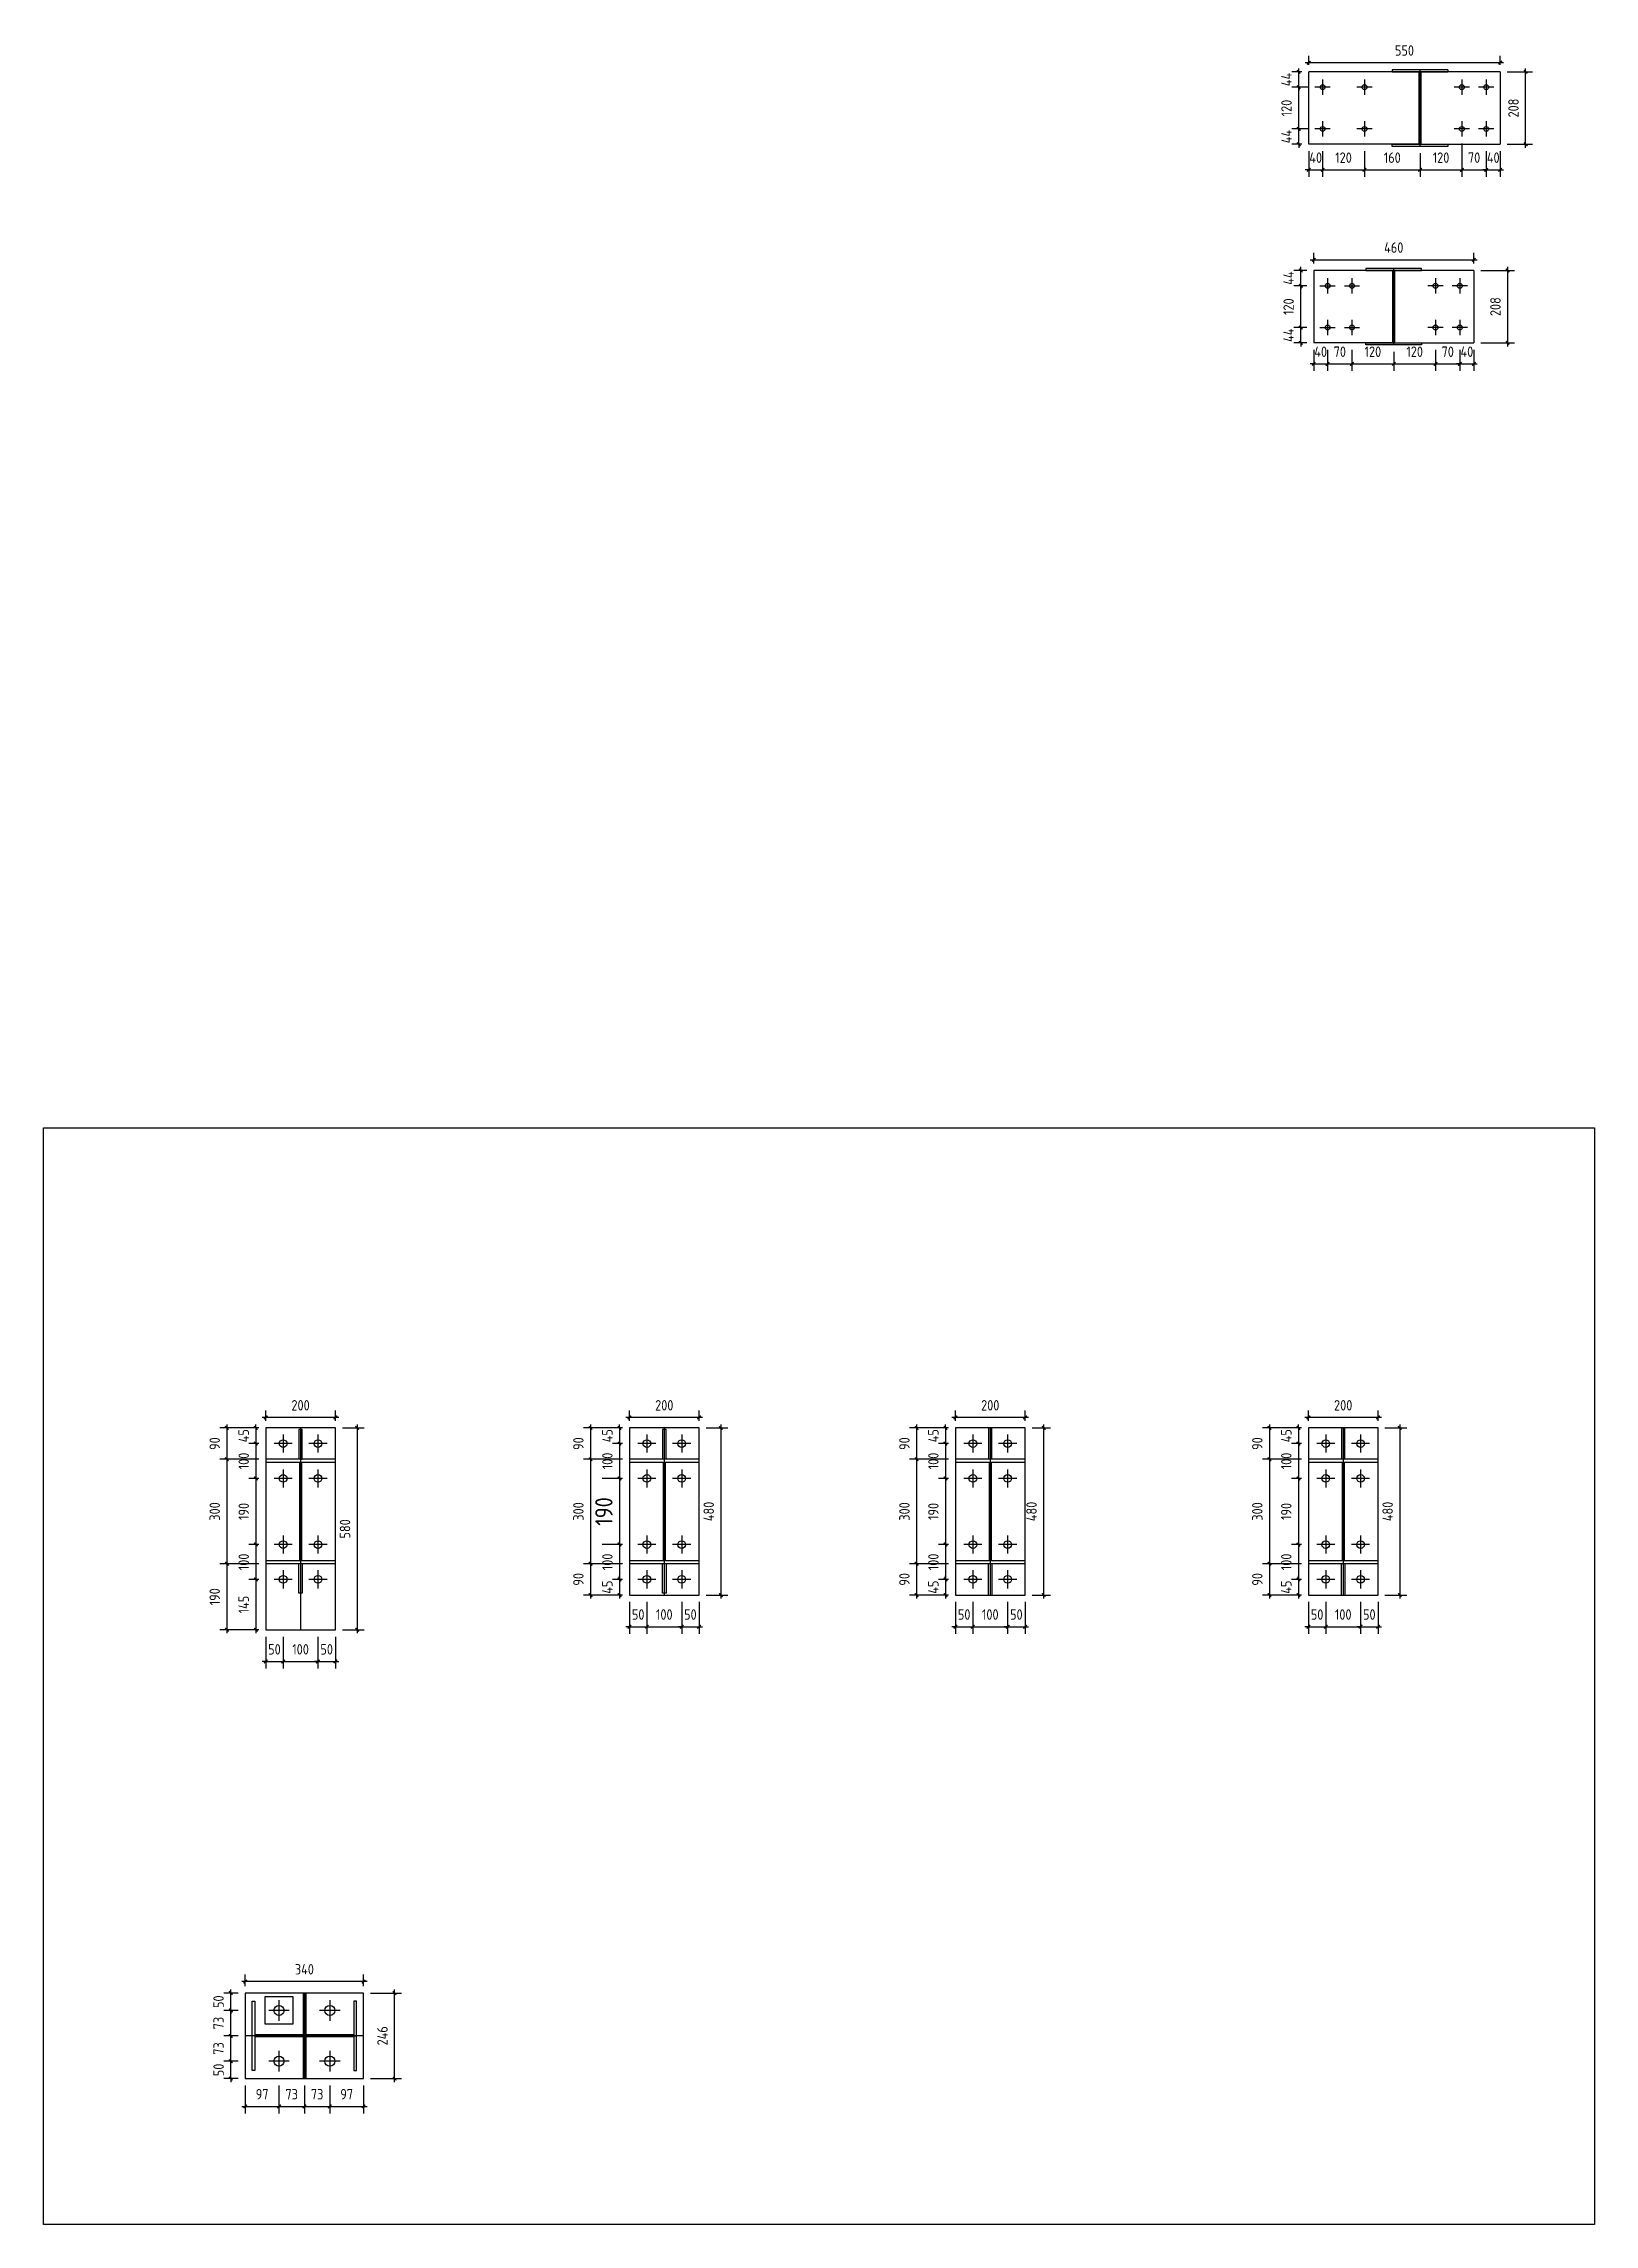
# Model space of a CAD drawing. Extents: x 533809 to 747315, y -17138 to 180511.
# Drawn here: x 561684 to 566139, y 168712 to 174977 of the extents above; entities that cross this region are included whole.
import ezdxf

# ---------------------------------------------------------------- set-up
doc = ezdxf.new("R2010")
doc.units = 0
doc.header["$LTSCALE"] = 1000
doc.header["$MEASUREMENT"] = 0
doc.styles.get("Standard").update_dxf_attribs({"font": 'gbenor.shx', "bigfont": 'gbcbig.shx'})
doc.dimstyles.get("Standard").update_dxf_attribs({"dimscale": 100, "dimtxt": 3.5, "dimasz": 1, "dimexe": 2.5, "dimexo": 3, "dimgap": 1.5, "dimtad": 1, "dimdec": 0, "dimzin": 0, "dimdsep": 46, "dimtxsty": 'Standard', "dimblk": 'ARCHTICK', "dimcen": 0.09, "dimadec": 0, "dimazin": 0, "dimtfac": 1, "dimtdec": 0, "dimtix": 1, "dimtmove": 2, "dimatfit": 3, "dimfxl": 1, "dimtolj": 1, "dimtzin": 0, "dimarcsym": 0})

msp = doc.modelspace()

# ---------------------------------------------------------------- blocks, each defined once
blk = doc.blocks.new('_ArchTick')
at = {"color": 0, "linetype": 'ByBlock', "const_width": 0.4}
blk.add_lwpolyline([(-0.5, -0.5), (0.5, 0.5)], dxfattribs=at)
blk = doc.blocks.new('*D271')
at = {"color": 3, "lineweight": -2}
for p, q in [((565316.5, 174732.2), (565269.6, 174732.2)), ((565289.6, 174732.2), (565289.6, 174742.2)), ((565289.6, 174688.2), (565289.6, 174732.2)), ((565298.5, 174688.2), (565269.6, 174688.2)), ((565289.6, 174688.2), (565289.6, 174678.2))]:
    blk.add_line(p, q, dxfattribs=at)
at = {"layer": 'Defpoints', "color": 0}
for p in [(565289.6, 174732.2), (565336.5, 174732.2), (565318.5, 174688.2)]:
    blk.add_point(p, dxfattribs=at)
at = {"color": 3, "lineweight": -2, "xscale": 10, "yscale": 10, "zscale": 10}
for p, rotation in [((565289.6, 174732.2), 270), ((565289.6, 174688.2), 90)]:
    blk.add_blockref('_ArchTick', p, dxfattribs=dict(at, rotation=rotation))
at = {"color": 0, "insert": (565254.6, 174710.2), "char_height": 30, "attachment_point": 5, "rotation": 90}
blk.add_mtext('\\A1;44', dxfattribs=at)
blk = doc.blocks.new('*D272')
at = {"color": 3, "lineweight": -2}
for p, q in [((565289.6, 174722.2), (565289.6, 174862.2)), ((565316.5, 174852.2), (565269.6, 174852.2)), ((565316.5, 174732.2), (565269.6, 174732.2))]:
    blk.add_line(p, q, dxfattribs=at)
at = {"layer": 'Defpoints', "color": 0}
for p in [(565289.6, 174852.2), (565336.5, 174852.2), (565336.5, 174732.2)]:
    blk.add_point(p, dxfattribs=at)
at = {"color": 3, "lineweight": -2, "xscale": 10, "yscale": 10, "zscale": 10}
for p, rotation in [((565289.6, 174852.2), 90), ((565289.6, 174732.2), 270)]:
    blk.add_blockref('_ArchTick', p, dxfattribs=dict(at, rotation=rotation))
at = {"color": 0, "insert": (565254.6, 174792.2), "char_height": 30, "attachment_point": 5, "rotation": 90}
blk.add_mtext('\\A1;120', dxfattribs=at)
blk = doc.blocks.new('*D273')
at = {"color": 3, "lineweight": -2}
for p, q in [((565298.5, 174896.2), (565269.6, 174896.2)), ((565289.6, 174896.2), (565289.6, 174906.2)), ((565289.6, 174852.2), (565289.6, 174896.2)), ((565316.5, 174852.2), (565269.6, 174852.2)), ((565289.6, 174852.2), (565289.6, 174842.2))]:
    blk.add_line(p, q, dxfattribs=at)
at = {"layer": 'Defpoints', "color": 0}
for p in [(565289.6, 174896.2), (565318.5, 174896.2), (565336.5, 174852.2)]:
    blk.add_point(p, dxfattribs=at)
at = {"color": 3, "lineweight": -2, "xscale": 10, "yscale": 10, "zscale": 10}
for p, rotation in [((565289.6, 174896.2), 270), ((565289.6, 174852.2), 90)]:
    blk.add_blockref('_ArchTick', p, dxfattribs=dict(at, rotation=rotation))
at = {"color": 0, "insert": (565254.6, 174874.2), "char_height": 30, "attachment_point": 5, "rotation": 90}
blk.add_mtext('\\A1;44', dxfattribs=at)
blk = doc.blocks.new('*D274')
at = {"color": 3, "lineweight": -2}
for p, q in [((565318.5, 174614.7), (565308.5, 174614.7)), ((565318.5, 174668.2), (565318.5, 174594.7)), ((565318.5, 174614.7), (565358.5, 174614.7)), ((565358.5, 174668.2), (565358.5, 174594.7)), ((565358.5, 174614.7), (565368.5, 174614.7))]:
    blk.add_line(p, q, dxfattribs=at)
at = {"layer": 'Defpoints', "color": 0}
for p in [(565318.5, 174688.2), (565358.5, 174688.2), (565358.5, 174614.7)]:
    blk.add_point(p, dxfattribs=at)
at = {"color": 3, "lineweight": -2, "xscale": 10, "yscale": 10, "zscale": 10}
blk.add_blockref('_ArchTick', (565318.5, 174614.7), dxfattribs=at)
at = {"color": 3, "lineweight": -2, "xscale": 10, "yscale": 10, "zscale": 10, "rotation": 180}
blk.add_blockref('_ArchTick', (565358.5, 174614.7), dxfattribs=at)
at = {"color": 0, "insert": (565338.5, 174649.7), "char_height": 30, "attachment_point": 5}
blk.add_mtext('\\A1;40', dxfattribs=at)
blk = doc.blocks.new('*D275')
at = {"color": 3, "lineweight": -2}
for p, q in [((565348.5, 174614.7), (565488.5, 174614.7)), ((565358.5, 174668.2), (565358.5, 174594.7)), ((565478.5, 174668.2), (565478.5, 174594.7))]:
    blk.add_line(p, q, dxfattribs=at)
at = {"layer": 'Defpoints', "color": 0}
for p in [(565358.5, 174688.2), (565478.5, 174688.2), (565478.5, 174614.7)]:
    blk.add_point(p, dxfattribs=at)
at = {"color": 3, "lineweight": -2, "xscale": 10, "yscale": 10, "zscale": 10, "rotation": 180}
blk.add_blockref('_ArchTick', (565358.5, 174614.7), dxfattribs=at)
at = {"color": 3, "lineweight": -2, "xscale": 10, "yscale": 10, "zscale": 10}
blk.add_blockref('_ArchTick', (565478.5, 174614.7), dxfattribs=at)
at = {"color": 0, "insert": (565418.5, 174649.7), "char_height": 30, "attachment_point": 5}
blk.add_mtext('\\A1;120', dxfattribs=at)
blk = doc.blocks.new('*D276')
at = {"color": 3, "lineweight": -2}
for p, q in [((565468.5, 174614.7), (565648.5, 174614.7)), ((565478.5, 174668.2), (565478.5, 174594.7)), ((565638.5, 174662.2), (565638.5, 174594.7))]:
    blk.add_line(p, q, dxfattribs=at)
at = {"layer": 'Defpoints', "color": 0}
for p in [(565478.5, 174688.2), (565638.5, 174682.2), (565638.5, 174614.7)]:
    blk.add_point(p, dxfattribs=at)
at = {"color": 3, "lineweight": -2, "xscale": 10, "yscale": 10, "zscale": 10, "rotation": 180}
blk.add_blockref('_ArchTick', (565478.5, 174614.7), dxfattribs=at)
at = {"color": 3, "lineweight": -2, "xscale": 10, "yscale": 10, "zscale": 10}
blk.add_blockref('_ArchTick', (565638.5, 174614.7), dxfattribs=at)
at = {"color": 0, "insert": (565558.5, 174649.7), "char_height": 30, "attachment_point": 5}
blk.add_mtext('\\A1;160', dxfattribs=at)
blk = doc.blocks.new('*D277')
at = {"color": 3, "lineweight": -2}
for p, q in [((565758.5, 174690.2), (565758.5, 174594.7)), ((565628.5, 174614.7), (565768.5, 174614.7)), ((565638.5, 174662.2), (565638.5, 174594.7))]:
    blk.add_line(p, q, dxfattribs=at)
at = {"layer": 'Defpoints', "color": 0}
for p in [(565638.5, 174682.2), (565758.5, 174710.2), (565758.5, 174614.7)]:
    blk.add_point(p, dxfattribs=at)
at = {"color": 3, "lineweight": -2, "xscale": 10, "yscale": 10, "zscale": 10, "rotation": 180}
blk.add_blockref('_ArchTick', (565638.5, 174614.7), dxfattribs=at)
at = {"color": 3, "lineweight": -2, "xscale": 10, "yscale": 10, "zscale": 10}
blk.add_blockref('_ArchTick', (565758.5, 174614.7), dxfattribs=at)
at = {"color": 0, "insert": (565698.5, 174649.7), "char_height": 30, "attachment_point": 5}
blk.add_mtext('\\A1;120', dxfattribs=at)
blk = doc.blocks.new('*D278')
at = {"color": 3, "lineweight": -2}
for p, q in [((565758.5, 174690.2), (565758.5, 174594.7)), ((565748.5, 174614.7), (565838.5, 174614.7)), ((565828.5, 174668.2), (565828.5, 174594.7))]:
    blk.add_line(p, q, dxfattribs=at)
at = {"layer": 'Defpoints', "color": 0}
for p in [(565758.5, 174710.2), (565828.5, 174688.2), (565828.5, 174614.7)]:
    blk.add_point(p, dxfattribs=at)
at = {"color": 3, "lineweight": -2, "xscale": 10, "yscale": 10, "zscale": 10, "rotation": 180}
blk.add_blockref('_ArchTick', (565758.5, 174614.7), dxfattribs=at)
at = {"color": 3, "lineweight": -2, "xscale": 10, "yscale": 10, "zscale": 10}
blk.add_blockref('_ArchTick', (565828.5, 174614.7), dxfattribs=at)
at = {"color": 0, "insert": (565793.5, 174649.7), "char_height": 30, "attachment_point": 5}
blk.add_mtext('\\A1;70', dxfattribs=at)
blk = doc.blocks.new('*D279')
at = {"color": 3, "lineweight": -2}
for p, q in [((565828.5, 174614.7), (565818.5, 174614.7)), ((565828.5, 174668.2), (565828.5, 174594.7)), ((565828.5, 174614.7), (565868.5, 174614.7)), ((565868.5, 174668.2), (565868.5, 174594.7)), ((565868.5, 174614.7), (565878.5, 174614.7))]:
    blk.add_line(p, q, dxfattribs=at)
at = {"layer": 'Defpoints', "color": 0}
for p in [(565828.5, 174688.2), (565868.5, 174688.2), (565868.5, 174614.7)]:
    blk.add_point(p, dxfattribs=at)
at = {"color": 3, "lineweight": -2, "xscale": 10, "yscale": 10, "zscale": 10}
blk.add_blockref('_ArchTick', (565828.5, 174614.7), dxfattribs=at)
at = {"color": 3, "lineweight": -2, "xscale": 10, "yscale": 10, "zscale": 10, "rotation": 180}
blk.add_blockref('_ArchTick', (565868.5, 174614.7), dxfattribs=at)
at = {"color": 0, "insert": (565848.5, 174649.7), "char_height": 30, "attachment_point": 5}
blk.add_mtext('\\A1;40', dxfattribs=at)
blk = doc.blocks.new('*D280')
at = {"color": 3, "lineweight": -2}
for p, q in [((565308.5, 174922.6), (565878.5, 174922.6)), ((565318.5, 174916.2), (565318.5, 174942.6)), ((565868.5, 174916.2), (565868.5, 174942.6))]:
    blk.add_line(p, q, dxfattribs=at)
at = {"layer": 'Defpoints', "color": 0}
for p in [(565868.5, 174922.6), (565318.5, 174896.2), (565868.5, 174896.2)]:
    blk.add_point(p, dxfattribs=at)
at = {"color": 3, "lineweight": -2, "xscale": 10, "yscale": 10, "zscale": 10, "rotation": 180}
blk.add_blockref('_ArchTick', (565318.5, 174922.6), dxfattribs=at)
at = {"color": 3, "lineweight": -2, "xscale": 10, "yscale": 10, "zscale": 10}
blk.add_blockref('_ArchTick', (565868.5, 174922.6), dxfattribs=at)
at = {"color": 0, "insert": (565593.5, 174957.6), "char_height": 30, "attachment_point": 5}
blk.add_mtext('\\A1;550', dxfattribs=at)
blk = doc.blocks.new('*D281')
at = {"color": 3, "lineweight": -2}
for p, q in [((565888.5, 174896.2), (565961.7, 174896.2)), ((565941.7, 174678.2), (565941.7, 174906.2)), ((565888.5, 174688.2), (565961.7, 174688.2))]:
    blk.add_line(p, q, dxfattribs=at)
at = {"layer": 'Defpoints', "color": 0}
for p in [(565868.5, 174896.2), (565941.7, 174896.2), (565868.5, 174688.2)]:
    blk.add_point(p, dxfattribs=at)
at = {"color": 3, "lineweight": -2, "xscale": 10, "yscale": 10, "zscale": 10}
for p, rotation in [((565941.7, 174896.2), 90), ((565941.7, 174688.2), 270)]:
    blk.add_blockref('_ArchTick', p, dxfattribs=dict(at, rotation=rotation))
at = {"color": 0, "insert": (565906.7, 174792.2), "char_height": 30, "attachment_point": 5, "rotation": 90}
blk.add_mtext('\\A1;208', dxfattribs=at)
blk = doc.blocks.new('*D282')
at = {"color": 3, "lineweight": -2}
for p, q in [((565295.7, 174161.6), (565295.7, 174171.6)), ((565312.8, 174161.6), (565275.7, 174161.6)), ((565312.8, 174117.6), (565275.7, 174117.6)), ((565295.7, 174117.6), (565295.7, 174161.6)), ((565295.7, 174117.6), (565295.7, 174107.6))]:
    blk.add_line(p, q, dxfattribs=at)
at = {"layer": 'Defpoints', "color": 0}
for p in [(565295.7, 174161.6), (565332.8, 174161.6), (565332.8, 174117.6)]:
    blk.add_point(p, dxfattribs=at)
at = {"color": 3, "lineweight": -2, "xscale": 10, "yscale": 10, "zscale": 10}
for p, rotation in [((565295.7, 174161.6), 270), ((565295.7, 174117.6), 90)]:
    blk.add_blockref('_ArchTick', p, dxfattribs=dict(at, rotation=rotation))
at = {"color": 0, "insert": (565260.7, 174139.6), "char_height": 30, "attachment_point": 5, "rotation": 90}
blk.add_mtext('\\A1;44', dxfattribs=at)
blk = doc.blocks.new('*D283')
at = {"color": 3, "lineweight": -2}
for p, q in [((565312.8, 174281.6), (565275.7, 174281.6)), ((565295.7, 174151.6), (565295.7, 174291.6)), ((565312.8, 174161.6), (565275.7, 174161.6))]:
    blk.add_line(p, q, dxfattribs=at)
at = {"layer": 'Defpoints', "color": 0}
for p in [(565295.7, 174281.6), (565332.8, 174281.6), (565332.8, 174161.6)]:
    blk.add_point(p, dxfattribs=at)
at = {"color": 3, "lineweight": -2, "xscale": 10, "yscale": 10, "zscale": 10}
for p, rotation in [((565295.7, 174281.6), 90), ((565295.7, 174161.6), 270)]:
    blk.add_blockref('_ArchTick', p, dxfattribs=dict(at, rotation=rotation))
at = {"color": 0, "insert": (565260.7, 174221.6), "char_height": 30, "attachment_point": 5, "rotation": 90}
blk.add_mtext('\\A1;120', dxfattribs=at)
blk = doc.blocks.new('*D284')
at = {"color": 3, "lineweight": -2}
for p, q in [((565312.8, 174325.6), (565275.7, 174325.6)), ((565295.7, 174325.6), (565295.7, 174335.6)), ((565295.7, 174281.6), (565295.7, 174325.6)), ((565312.8, 174281.6), (565275.7, 174281.6)), ((565295.7, 174281.6), (565295.7, 174271.6))]:
    blk.add_line(p, q, dxfattribs=at)
at = {"layer": 'Defpoints', "color": 0}
for p in [(565295.7, 174325.6), (565332.8, 174325.6), (565332.8, 174281.6)]:
    blk.add_point(p, dxfattribs=at)
at = {"color": 3, "lineweight": -2, "xscale": 10, "yscale": 10, "zscale": 10}
for p, rotation in [((565295.7, 174325.6), 270), ((565295.7, 174281.6), 90)]:
    blk.add_blockref('_ArchTick', p, dxfattribs=dict(at, rotation=rotation))
at = {"color": 0, "insert": (565260.7, 174303.6), "char_height": 30, "attachment_point": 5, "rotation": 90}
blk.add_mtext('\\A1;44', dxfattribs=at)
blk = doc.blocks.new('*D285')
at = {"color": 3, "lineweight": -2}
for p, q in [((565332.8, 174057.2), (565322.8, 174057.2)), ((565332.8, 174097.6), (565332.8, 174037.2)), ((565332.8, 174057.2), (565372.8, 174057.2)), ((565372.8, 174097.6), (565372.8, 174037.2)), ((565372.8, 174057.2), (565382.8, 174057.2))]:
    blk.add_line(p, q, dxfattribs=at)
at = {"layer": 'Defpoints', "color": 0}
for p in [(565332.8, 174117.6), (565372.8, 174117.6), (565372.8, 174057.2)]:
    blk.add_point(p, dxfattribs=at)
at = {"color": 3, "lineweight": -2, "xscale": 10, "yscale": 10, "zscale": 10}
blk.add_blockref('_ArchTick', (565332.8, 174057.2), dxfattribs=at)
at = {"color": 3, "lineweight": -2, "xscale": 10, "yscale": 10, "zscale": 10, "rotation": 180}
blk.add_blockref('_ArchTick', (565372.8, 174057.2), dxfattribs=at)
at = {"color": 0, "insert": (565352.8, 174092.2), "char_height": 30, "attachment_point": 5}
blk.add_mtext('\\A1;40', dxfattribs=at)
blk = doc.blocks.new('*D286')
at = {"color": 3, "lineweight": -2}
for p, q in [((565362.8, 174057.2), (565452.8, 174057.2)), ((565372.8, 174097.6), (565372.8, 174037.2)), ((565442.8, 174097.6), (565442.8, 174037.2))]:
    blk.add_line(p, q, dxfattribs=at)
at = {"layer": 'Defpoints', "color": 0}
for p in [(565372.8, 174117.6), (565442.8, 174117.6), (565442.8, 174057.2)]:
    blk.add_point(p, dxfattribs=at)
at = {"color": 3, "lineweight": -2, "xscale": 10, "yscale": 10, "zscale": 10, "rotation": 180}
blk.add_blockref('_ArchTick', (565372.8, 174057.2), dxfattribs=at)
at = {"color": 3, "lineweight": -2, "xscale": 10, "yscale": 10, "zscale": 10}
blk.add_blockref('_ArchTick', (565442.8, 174057.2), dxfattribs=at)
at = {"color": 0, "insert": (565407.8, 174092.2), "char_height": 30, "attachment_point": 5}
blk.add_mtext('\\A1;70', dxfattribs=at)
blk = doc.blocks.new('*D287')
at = {"color": 3, "lineweight": -2}
for p, q in [((565432.8, 174057.2), (565572.8, 174057.2)), ((565442.8, 174097.6), (565442.8, 174037.2)), ((565562.8, 174091.6), (565562.8, 174037.2))]:
    blk.add_line(p, q, dxfattribs=at)
at = {"layer": 'Defpoints', "color": 0}
for p in [(565442.8, 174117.6), (565562.8, 174111.6), (565562.8, 174057.2)]:
    blk.add_point(p, dxfattribs=at)
at = {"color": 3, "lineweight": -2, "xscale": 10, "yscale": 10, "zscale": 10, "rotation": 180}
blk.add_blockref('_ArchTick', (565442.8, 174057.2), dxfattribs=at)
at = {"color": 3, "lineweight": -2, "xscale": 10, "yscale": 10, "zscale": 10}
blk.add_blockref('_ArchTick', (565562.8, 174057.2), dxfattribs=at)
at = {"color": 0, "insert": (565502.8, 174092.2), "char_height": 30, "attachment_point": 5}
blk.add_mtext('\\A1;120', dxfattribs=at)
blk = doc.blocks.new('*D288')
at = {"color": 3, "lineweight": -2}
for p, q in [((565552.8, 174057.2), (565692.8, 174057.2)), ((565562.8, 174091.6), (565562.8, 174037.2)), ((565682.8, 174097.6), (565682.8, 174037.2))]:
    blk.add_line(p, q, dxfattribs=at)
at = {"layer": 'Defpoints', "color": 0}
for p in [(565562.8, 174111.6), (565682.8, 174117.6), (565682.8, 174057.2)]:
    blk.add_point(p, dxfattribs=at)
at = {"color": 3, "lineweight": -2, "xscale": 10, "yscale": 10, "zscale": 10, "rotation": 180}
blk.add_blockref('_ArchTick', (565562.8, 174057.2), dxfattribs=at)
at = {"color": 3, "lineweight": -2, "xscale": 10, "yscale": 10, "zscale": 10}
blk.add_blockref('_ArchTick', (565682.8, 174057.2), dxfattribs=at)
at = {"color": 0, "insert": (565622.8, 174092.2), "char_height": 30, "attachment_point": 5}
blk.add_mtext('\\A1;120', dxfattribs=at)
blk = doc.blocks.new('*D289')
at = {"color": 3, "lineweight": -2}
for p, q in [((565672.8, 174057.2), (565762.8, 174057.2)), ((565682.8, 174097.6), (565682.8, 174037.2)), ((565752.8, 174097.6), (565752.8, 174037.2))]:
    blk.add_line(p, q, dxfattribs=at)
at = {"layer": 'Defpoints', "color": 0}
for p in [(565682.8, 174117.6), (565752.8, 174117.6), (565752.8, 174057.2)]:
    blk.add_point(p, dxfattribs=at)
at = {"color": 3, "lineweight": -2, "xscale": 10, "yscale": 10, "zscale": 10, "rotation": 180}
blk.add_blockref('_ArchTick', (565682.8, 174057.2), dxfattribs=at)
at = {"color": 3, "lineweight": -2, "xscale": 10, "yscale": 10, "zscale": 10}
blk.add_blockref('_ArchTick', (565752.8, 174057.2), dxfattribs=at)
at = {"color": 0, "insert": (565717.8, 174092.2), "char_height": 30, "attachment_point": 5}
blk.add_mtext('\\A1;70', dxfattribs=at)
blk = doc.blocks.new('*D290')
at = {"color": 3, "lineweight": -2}
for p, q in [((565752.8, 174057.2), (565742.8, 174057.2)), ((565752.8, 174097.6), (565752.8, 174037.2)), ((565752.8, 174057.2), (565792.8, 174057.2)), ((565792.8, 174097.6), (565792.8, 174037.2)), ((565792.8, 174057.2), (565802.8, 174057.2))]:
    blk.add_line(p, q, dxfattribs=at)
at = {"layer": 'Defpoints', "color": 0}
for p in [(565752.8, 174117.6), (565792.8, 174117.6), (565792.8, 174057.2)]:
    blk.add_point(p, dxfattribs=at)
at = {"color": 3, "lineweight": -2, "xscale": 10, "yscale": 10, "zscale": 10}
blk.add_blockref('_ArchTick', (565752.8, 174057.2), dxfattribs=at)
at = {"color": 3, "lineweight": -2, "xscale": 10, "yscale": 10, "zscale": 10, "rotation": 180}
blk.add_blockref('_ArchTick', (565792.8, 174057.2), dxfattribs=at)
at = {"color": 0, "insert": (565772.8, 174092.2), "char_height": 30, "attachment_point": 5}
blk.add_mtext('\\A1;40', dxfattribs=at)
blk = doc.blocks.new('*D291')
at = {"color": 3, "lineweight": -2}
for p, q in [((565812.8, 174325.6), (565909.9, 174325.6)), ((565889.9, 174335.6), (565889.9, 174107.6)), ((565812.8, 174117.6), (565909.9, 174117.6))]:
    blk.add_line(p, q, dxfattribs=at)
at = {"layer": 'Defpoints', "color": 0}
for p in [(565792.8, 174325.6), (565792.8, 174117.6), (565889.9, 174117.6)]:
    blk.add_point(p, dxfattribs=at)
at = {"color": 3, "lineweight": -2, "xscale": 10, "yscale": 10, "zscale": 10}
for p, rotation in [((565889.9, 174325.6), 90), ((565889.9, 174117.6), 270)]:
    blk.add_blockref('_ArchTick', p, dxfattribs=dict(at, rotation=rotation))
at = {"color": 0, "insert": (565854.9, 174221.6), "char_height": 30, "attachment_point": 5, "rotation": 90}
blk.add_mtext('\\A1;208', dxfattribs=at)
blk = doc.blocks.new('*D292')
at = {"color": 3, "lineweight": -2}
for p, q in [((565322.8, 174356.4), (565802.8, 174356.4)), ((565332.8, 174345.6), (565332.8, 174376.4)), ((565792.8, 174345.6), (565792.8, 174376.4))]:
    blk.add_line(p, q, dxfattribs=at)
at = {"layer": 'Defpoints', "color": 0}
for p in [(565792.8, 174356.4), (565332.8, 174325.6), (565792.8, 174325.6)]:
    blk.add_point(p, dxfattribs=at)
at = {"color": 3, "lineweight": -2, "xscale": 10, "yscale": 10, "zscale": 10, "rotation": 180}
blk.add_blockref('_ArchTick', (565332.8, 174356.4), dxfattribs=at)
at = {"color": 3, "lineweight": -2, "xscale": 10, "yscale": 10, "zscale": 10}
blk.add_blockref('_ArchTick', (565792.8, 174356.4), dxfattribs=at)
at = {"color": 0, "insert": (565562.8, 174391.4), "char_height": 30, "attachment_point": 5}
blk.add_mtext('\\A1;460', dxfattribs=at)
blk = doc.blocks.new('*D1408')
at = {"color": 3, "lineweight": -2}
for p, q in [((562302.3, 171000.4), (562273.9, 171000.4)), ((562293.9, 171000.4), (562293.9, 171010.4)), ((562293.9, 171000.4), (562293.9, 170955.4)), ((562302.3, 170955.4), (562273.9, 170955.4)), ((562293.9, 170955.4), (562293.9, 170945.4))]:
    blk.add_line(p, q, dxfattribs=at)
at = {"layer": 'Defpoints', "color": 0}
for p in [(562322.3, 171000.4), (562293.9, 170955.4), (562322.3, 170955.4)]:
    blk.add_point(p, dxfattribs=at)
at = {"color": 3, "lineweight": -2, "xscale": 10, "yscale": 10, "zscale": 10}
for p, rotation in [((562293.9, 171000.4), 270), ((562293.9, 170955.4), 90)]:
    blk.add_blockref('_ArchTick', p, dxfattribs=dict(at, rotation=rotation))
at = {"color": 0, "insert": (562258.9, 170977.9), "char_height": 30, "attachment_point": 5, "rotation": 90}
blk.add_mtext('\\A1;45', dxfattribs=at)
blk = doc.blocks.new('*D1379')
at = {"color": 3, "lineweight": -2}
for p, q in [((562302.3, 170955.4), (562273.9, 170955.4)), ((562293.9, 170965.4), (562293.9, 170845.4)), ((562302.3, 170855.4), (562273.9, 170855.4))]:
    blk.add_line(p, q, dxfattribs=at)
at = {"layer": 'Defpoints', "color": 0}
for p in [(562322.3, 170955.4), (562293.9, 170855.4), (562322.3, 170855.4)]:
    blk.add_point(p, dxfattribs=at)
at = {"color": 3, "lineweight": -2, "xscale": 10, "yscale": 10, "zscale": 10}
for p, rotation in [((562293.9, 170955.4), 90), ((562293.9, 170855.4), 270)]:
    blk.add_blockref('_ArchTick', p, dxfattribs=dict(at, rotation=rotation))
at = {"color": 0, "insert": (562258.9, 170905.4), "char_height": 30, "attachment_point": 5, "rotation": 90}
blk.add_mtext('\\A1;100', dxfattribs=at)
blk = doc.blocks.new('*D1380')
at = {"color": 3, "lineweight": -2}
for p, q in [((562302.3, 170855.4), (562273.9, 170855.4)), ((562293.9, 170865.4), (562293.9, 170655.4)), ((562302.3, 170665.4), (562273.9, 170665.4))]:
    blk.add_line(p, q, dxfattribs=at)
at = {"layer": 'Defpoints', "color": 0}
for p in [(562322.3, 170855.4), (562293.9, 170665.4), (562322.3, 170665.4)]:
    blk.add_point(p, dxfattribs=at)
at = {"color": 3, "lineweight": -2, "xscale": 10, "yscale": 10, "zscale": 10}
for p, rotation in [((562293.9, 170855.4), 90), ((562293.9, 170665.4), 270)]:
    blk.add_blockref('_ArchTick', p, dxfattribs=dict(at, rotation=rotation))
at = {"color": 0, "insert": (562258.9, 170760.4), "char_height": 30, "attachment_point": 5, "rotation": 90}
blk.add_mtext('\\A1;190', dxfattribs=at)
blk = doc.blocks.new('*D1381')
at = {"color": 3, "lineweight": -2}
for p, q in [((562302.3, 170665.4), (562273.9, 170665.4)), ((562293.9, 170675.4), (562293.9, 170555.4)), ((562302.3, 170565.4), (562273.9, 170565.4))]:
    blk.add_line(p, q, dxfattribs=at)
at = {"layer": 'Defpoints', "color": 0}
for p in [(562322.3, 170665.4), (562293.9, 170565.4), (562322.3, 170565.4)]:
    blk.add_point(p, dxfattribs=at)
at = {"color": 3, "lineweight": -2, "xscale": 10, "yscale": 10, "zscale": 10}
for p, rotation in [((562293.9, 170665.4), 90), ((562293.9, 170565.4), 270)]:
    blk.add_blockref('_ArchTick', p, dxfattribs=dict(at, rotation=rotation))
at = {"color": 0, "insert": (562258.9, 170615.4), "char_height": 30, "attachment_point": 5, "rotation": 90}
blk.add_mtext('\\A1;100', dxfattribs=at)
blk = doc.blocks.new('*D1409')
at = {"color": 3, "lineweight": -2}
for p, q in [((562302.3, 170565.4), (562273.9, 170565.4)), ((562293.9, 170575.4), (562293.9, 170410.4)), ((562302.3, 170420.4), (562273.9, 170420.4))]:
    blk.add_line(p, q, dxfattribs=at)
at = {"layer": 'Defpoints', "color": 0}
for p in [(562322.3, 170565.4), (562293.9, 170420.4), (562322.3, 170420.4)]:
    blk.add_point(p, dxfattribs=at)
at = {"color": 3, "lineweight": -2, "xscale": 10, "yscale": 10, "zscale": 10}
for p, rotation in [((562293.9, 170565.4), 90), ((562293.9, 170420.4), 270)]:
    blk.add_blockref('_ArchTick', p, dxfattribs=dict(at, rotation=rotation))
at = {"color": 0, "insert": (562258.9, 170492.9), "char_height": 30, "attachment_point": 5, "rotation": 90}
blk.add_mtext('\\A1;145', dxfattribs=at)
blk = doc.blocks.new('*D1382')
at = {"color": 3, "lineweight": -2}
for p, q in [((562322.3, 170400.4), (562322.3, 170309.3)), ((562372.3, 170400.4), (562372.3, 170309.3)), ((562322.3, 170329.3), (562312.3, 170329.3)), ((562322.3, 170329.3), (562372.3, 170329.3)), ((562372.3, 170329.3), (562382.3, 170329.3))]:
    blk.add_line(p, q, dxfattribs=at)
at = {"layer": 'Defpoints', "color": 0}
for p in [(562322.3, 170420.4), (562372.3, 170420.4), (562372.3, 170329.3)]:
    blk.add_point(p, dxfattribs=at)
at = {"color": 3, "lineweight": -2, "xscale": 10, "yscale": 10, "zscale": 10}
blk.add_blockref('_ArchTick', (562322.3, 170329.3), dxfattribs=at)
at = {"color": 3, "lineweight": -2, "xscale": 10, "yscale": 10, "zscale": 10, "rotation": 180}
blk.add_blockref('_ArchTick', (562372.3, 170329.3), dxfattribs=at)
at = {"color": 0, "insert": (562347.3, 170364.3), "char_height": 30, "attachment_point": 5}
blk.add_mtext('\\A1;50', dxfattribs=at)
blk = doc.blocks.new('*D1383')
at = {"color": 3, "lineweight": -2}
for p, q in [((562372.3, 170400.4), (562372.3, 170309.3)), ((562472.3, 170400.4), (562472.3, 170309.3)), ((562362.3, 170329.3), (562482.3, 170329.3))]:
    blk.add_line(p, q, dxfattribs=at)
at = {"layer": 'Defpoints', "color": 0}
for p in [(562372.3, 170420.4), (562472.3, 170420.4), (562472.3, 170329.3)]:
    blk.add_point(p, dxfattribs=at)
at = {"color": 3, "lineweight": -2, "xscale": 10, "yscale": 10, "zscale": 10, "rotation": 180}
blk.add_blockref('_ArchTick', (562372.3, 170329.3), dxfattribs=at)
at = {"color": 3, "lineweight": -2, "xscale": 10, "yscale": 10, "zscale": 10}
blk.add_blockref('_ArchTick', (562472.3, 170329.3), dxfattribs=at)
at = {"color": 0, "insert": (562422.3, 170364.3), "char_height": 30, "attachment_point": 5}
blk.add_mtext('\\A1;100', dxfattribs=at)
blk = doc.blocks.new('*D1410')
at = {"color": 3, "lineweight": -2}
for p, q in [((562472.3, 170400.4), (562472.3, 170309.3)), ((562522.3, 170400.4), (562522.3, 170309.3)), ((562472.3, 170329.3), (562462.3, 170329.3)), ((562472.3, 170329.3), (562522.3, 170329.3)), ((562522.3, 170329.3), (562532.3, 170329.3))]:
    blk.add_line(p, q, dxfattribs=at)
at = {"layer": 'Defpoints', "color": 0}
for p in [(562472.3, 170420.4), (562522.3, 170420.4), (562522.3, 170329.3)]:
    blk.add_point(p, dxfattribs=at)
at = {"color": 3, "lineweight": -2, "xscale": 10, "yscale": 10, "zscale": 10}
blk.add_blockref('_ArchTick', (562472.3, 170329.3), dxfattribs=at)
at = {"color": 3, "lineweight": -2, "xscale": 10, "yscale": 10, "zscale": 10, "rotation": 180}
blk.add_blockref('_ArchTick', (562522.3, 170329.3), dxfattribs=at)
at = {"color": 0, "insert": (562497.3, 170364.3), "char_height": 30, "attachment_point": 5}
blk.add_mtext('\\A1;50', dxfattribs=at)
blk = doc.blocks.new('*D1411')
at = {"color": 3, "lineweight": -2}
for p, q in [((562302.3, 171000.4), (562190.6, 171000.4)), ((562210.6, 171010.4), (562210.6, 170900.4)), ((562302.3, 170910.4), (562190.6, 170910.4))]:
    blk.add_line(p, q, dxfattribs=at)
at = {"layer": 'Defpoints', "color": 0}
for p in [(562322.3, 171000.4), (562210.6, 170910.4), (562322.3, 170910.4)]:
    blk.add_point(p, dxfattribs=at)
at = {"color": 3, "lineweight": -2, "xscale": 10, "yscale": 10, "zscale": 10}
for p, rotation in [((562210.6, 171000.4), 90), ((562210.6, 170910.4), 270)]:
    blk.add_blockref('_ArchTick', p, dxfattribs=dict(at, rotation=rotation))
at = {"color": 0, "insert": (562175.6, 170955.4), "char_height": 30, "attachment_point": 5, "rotation": 90}
blk.add_mtext('\\A1;90', dxfattribs=at)
blk = doc.blocks.new('*D1412')
at = {"color": 3, "lineweight": -2}
for p, q in [((562302.3, 170910.4), (562190.6, 170910.4)), ((562210.6, 170920.4), (562210.6, 170600.4)), ((562302.3, 170610.4), (562190.6, 170610.4))]:
    blk.add_line(p, q, dxfattribs=at)
at = {"layer": 'Defpoints', "color": 0}
for p in [(562322.3, 170910.4), (562210.6, 170610.4), (562322.3, 170610.4)]:
    blk.add_point(p, dxfattribs=at)
at = {"color": 3, "lineweight": -2, "xscale": 10, "yscale": 10, "zscale": 10}
for p, rotation in [((562210.6, 170910.4), 90), ((562210.6, 170610.4), 270)]:
    blk.add_blockref('_ArchTick', p, dxfattribs=dict(at, rotation=rotation))
at = {"color": 0, "insert": (562175.6, 170760.4), "char_height": 30, "attachment_point": 5, "rotation": 90}
blk.add_mtext('\\A1;300', dxfattribs=at)
blk = doc.blocks.new('*D1413')
at = {"color": 3, "lineweight": -2}
for p, q in [((562302.3, 170610.4), (562190.6, 170610.4)), ((562210.6, 170620.4), (562210.6, 170410.4)), ((562302.3, 170420.4), (562190.6, 170420.4))]:
    blk.add_line(p, q, dxfattribs=at)
at = {"layer": 'Defpoints', "color": 0}
for p in [(562322.3, 170610.4), (562210.6, 170420.4), (562322.3, 170420.4)]:
    blk.add_point(p, dxfattribs=at)
at = {"color": 3, "lineweight": -2, "xscale": 10, "yscale": 10, "zscale": 10}
for p, rotation in [((562210.6, 170610.4), 90), ((562210.6, 170420.4), 270)]:
    blk.add_blockref('_ArchTick', p, dxfattribs=dict(at, rotation=rotation))
at = {"color": 0, "insert": (562175.6, 170515.4), "char_height": 30, "attachment_point": 5, "rotation": 90}
blk.add_mtext('\\A1;190', dxfattribs=at)
blk = doc.blocks.new('*D1414')
at = {"color": 3, "lineweight": -2}
for p, q in [((562542.3, 171000.4), (562605, 171000.4)), ((562585, 171010.4), (562585, 170410.4)), ((562542.3, 170420.4), (562605, 170420.4))]:
    blk.add_line(p, q, dxfattribs=at)
at = {"layer": 'Defpoints', "color": 0}
for p in [(562522.3, 171000.4), (562522.3, 170420.4), (562585, 170420.4)]:
    blk.add_point(p, dxfattribs=at)
at = {"color": 3, "lineweight": -2, "xscale": 10, "yscale": 10, "zscale": 10}
for p, rotation in [((562585, 171000.4), 90), ((562585, 170420.4), 270)]:
    blk.add_blockref('_ArchTick', p, dxfattribs=dict(at, rotation=rotation))
at = {"color": 0, "insert": (562550, 170710.4), "char_height": 30, "attachment_point": 5, "rotation": 90}
blk.add_mtext('\\A1;580', dxfattribs=at)
blk = doc.blocks.new('*D1415')
at = {"color": 3, "lineweight": -2}
for p, q in [((562322.3, 171020.4), (562322.3, 171050.4)), ((562522.3, 171020.4), (562522.3, 171050.4)), ((562532.3, 171030.4), (562312.3, 171030.4))]:
    blk.add_line(p, q, dxfattribs=at)
at = {"layer": 'Defpoints', "color": 0}
for p in [(562322.3, 171030.4), (562322.3, 171000.4), (562522.3, 171000.4)]:
    blk.add_point(p, dxfattribs=at)
at = {"color": 3, "lineweight": -2, "xscale": 10, "yscale": 10, "zscale": 10, "rotation": 180}
blk.add_blockref('_ArchTick', (562322.3, 171030.4), dxfattribs=at)
at = {"color": 3, "lineweight": -2, "xscale": 10, "yscale": 10, "zscale": 10}
blk.add_blockref('_ArchTick', (562522.3, 171030.4), dxfattribs=at)
at = {"color": 0, "insert": (562422.3, 171065.4), "char_height": 30, "attachment_point": 5}
blk.add_mtext('\\A1;200', dxfattribs=at)
blk = doc.blocks.new('*D1416')
at = {"color": 3, "lineweight": -2}
for p, q in [((563347.1, 171000.4), (563318.7, 171000.4)), ((563338.7, 171000.4), (563338.7, 171010.4)), ((563338.7, 171000.4), (563338.7, 170955.4)), ((563347.1, 170955.4), (563318.7, 170955.4)), ((563338.7, 170955.4), (563338.7, 170945.4))]:
    blk.add_line(p, q, dxfattribs=at)
at = {"layer": 'Defpoints', "color": 0}
for p in [(563367.1, 171000.4), (563338.7, 170955.4), (563367.1, 170955.4)]:
    blk.add_point(p, dxfattribs=at)
at = {"color": 3, "lineweight": -2, "xscale": 10, "yscale": 10, "zscale": 10}
for p, rotation in [((563338.7, 171000.4), 270), ((563338.7, 170955.4), 90)]:
    blk.add_blockref('_ArchTick', p, dxfattribs=dict(at, rotation=rotation))
at = {"color": 0, "insert": (563303.7, 170977.9), "char_height": 30, "attachment_point": 5, "rotation": 90}
blk.add_mtext('\\A1;45', dxfattribs=at)
blk = doc.blocks.new('*D1384')
at = {"color": 3, "lineweight": -2}
for p, q in [((563347.1, 170955.4), (563318.7, 170955.4)), ((563338.7, 170965.4), (563338.7, 170845.4)), ((563347.1, 170855.4), (563318.7, 170855.4))]:
    blk.add_line(p, q, dxfattribs=at)
at = {"layer": 'Defpoints', "color": 0}
for p in [(563367.1, 170955.4), (563338.7, 170855.4), (563367.1, 170855.4)]:
    blk.add_point(p, dxfattribs=at)
at = {"color": 3, "lineweight": -2, "xscale": 10, "yscale": 10, "zscale": 10}
for p, rotation in [((563338.7, 170955.4), 90), ((563338.7, 170855.4), 270)]:
    blk.add_blockref('_ArchTick', p, dxfattribs=dict(at, rotation=rotation))
at = {"color": 0, "insert": (563303.7, 170905.4), "char_height": 30, "attachment_point": 5, "rotation": 90}
blk.add_mtext('\\A1;100', dxfattribs=at)
blk = doc.blocks.new('*D1385')
at = {"color": 3, "lineweight": -2}
for p, q in [((563347.1, 170855.4), (563288.7, 170855.4)), ((563338.7, 170855.4), (563338.7, 170665.4)), ((563347.1, 170665.4), (563288.7, 170665.4))]:
    blk.add_line(p, q, dxfattribs=at)
at = {"layer": 'Defpoints', "color": 0}
for p in [(563367.1, 170855.4), (563338.7, 170665.4), (563367.1, 170665.4)]:
    blk.add_point(p, dxfattribs=at)
at = {"color": 3, "lineweight": -2, "xscale": 10, "yscale": 10, "zscale": 10}
for p, rotation in [((563338.7, 170855.4), 90), ((563338.7, 170665.4), 270)]:
    blk.add_blockref('_ArchTick', p, dxfattribs=dict(at, rotation=rotation))
at = {"color": 0, "insert": (563293.7, 170760.4), "char_height": 50, "attachment_point": 5, "rotation": 90}
blk.add_mtext('\\A1;190', dxfattribs=at)
blk = doc.blocks.new('*D1386')
at = {"color": 3, "lineweight": -2}
for p, q in [((563347.1, 170665.4), (563318.7, 170665.4)), ((563338.7, 170675.4), (563338.7, 170555.4)), ((563347.1, 170565.4), (563318.7, 170565.4))]:
    blk.add_line(p, q, dxfattribs=at)
at = {"layer": 'Defpoints', "color": 0}
for p in [(563367.1, 170665.4), (563338.7, 170565.4), (563367.1, 170565.4)]:
    blk.add_point(p, dxfattribs=at)
at = {"color": 3, "lineweight": -2, "xscale": 10, "yscale": 10, "zscale": 10}
for p, rotation in [((563338.7, 170665.4), 90), ((563338.7, 170565.4), 270)]:
    blk.add_blockref('_ArchTick', p, dxfattribs=dict(at, rotation=rotation))
at = {"color": 0, "insert": (563303.7, 170615.4), "char_height": 30, "attachment_point": 5, "rotation": 90}
blk.add_mtext('\\A1;100', dxfattribs=at)
blk = doc.blocks.new('*D1417')
at = {"color": 3, "lineweight": -2}
for p, q in [((563347.1, 170565.4), (563318.7, 170565.4)), ((563338.7, 170565.4), (563338.7, 170575.4)), ((563338.7, 170565.4), (563338.7, 170520.4)), ((563347.1, 170520.4), (563318.7, 170520.4)), ((563338.7, 170520.4), (563338.7, 170510.4))]:
    blk.add_line(p, q, dxfattribs=at)
at = {"layer": 'Defpoints', "color": 0}
for p in [(563367.1, 170565.4), (563338.7, 170520.4), (563367.1, 170520.4)]:
    blk.add_point(p, dxfattribs=at)
at = {"color": 3, "lineweight": -2, "xscale": 10, "yscale": 10, "zscale": 10}
for p, rotation in [((563338.7, 170565.4), 270), ((563338.7, 170520.4), 90)]:
    blk.add_blockref('_ArchTick', p, dxfattribs=dict(at, rotation=rotation))
at = {"color": 0, "insert": (563303.7, 170542.9), "char_height": 30, "attachment_point": 5, "rotation": 90}
blk.add_mtext('\\A1;45', dxfattribs=at)
blk = doc.blocks.new('*D1387')
at = {"color": 3, "lineweight": -2}
for p, q in [((563367.1, 170500.4), (563367.1, 170409.3)), ((563417.1, 170500.4), (563417.1, 170409.3)), ((563367.1, 170429.3), (563357.1, 170429.3)), ((563367.1, 170429.3), (563417.1, 170429.3)), ((563417.1, 170429.3), (563427.1, 170429.3))]:
    blk.add_line(p, q, dxfattribs=at)
at = {"layer": 'Defpoints', "color": 0}
for p in [(563367.1, 170520.4), (563417.1, 170520.4), (563417.1, 170429.3)]:
    blk.add_point(p, dxfattribs=at)
at = {"color": 3, "lineweight": -2, "xscale": 10, "yscale": 10, "zscale": 10}
blk.add_blockref('_ArchTick', (563367.1, 170429.3), dxfattribs=at)
at = {"color": 3, "lineweight": -2, "xscale": 10, "yscale": 10, "zscale": 10, "rotation": 180}
blk.add_blockref('_ArchTick', (563417.1, 170429.3), dxfattribs=at)
at = {"color": 0, "insert": (563392.1, 170464.3), "char_height": 30, "attachment_point": 5}
blk.add_mtext('\\A1;50', dxfattribs=at)
blk = doc.blocks.new('*D1388')
at = {"color": 3, "lineweight": -2}
for p, q in [((563417.1, 170500.4), (563417.1, 170409.3)), ((563517.1, 170500.4), (563517.1, 170409.3)), ((563407.1, 170429.3), (563527.1, 170429.3))]:
    blk.add_line(p, q, dxfattribs=at)
at = {"layer": 'Defpoints', "color": 0}
for p in [(563417.1, 170520.4), (563517.1, 170520.4), (563517.1, 170429.3)]:
    blk.add_point(p, dxfattribs=at)
at = {"color": 3, "lineweight": -2, "xscale": 10, "yscale": 10, "zscale": 10, "rotation": 180}
blk.add_blockref('_ArchTick', (563417.1, 170429.3), dxfattribs=at)
at = {"color": 3, "lineweight": -2, "xscale": 10, "yscale": 10, "zscale": 10}
blk.add_blockref('_ArchTick', (563517.1, 170429.3), dxfattribs=at)
at = {"color": 0, "insert": (563467.1, 170464.3), "char_height": 30, "attachment_point": 5}
blk.add_mtext('\\A1;100', dxfattribs=at)
blk = doc.blocks.new('*D1418')
at = {"color": 3, "lineweight": -2}
for p, q in [((563517.1, 170500.4), (563517.1, 170409.3)), ((563567.1, 170500.4), (563567.1, 170409.3)), ((563517.1, 170429.3), (563507.1, 170429.3)), ((563517.1, 170429.3), (563567.1, 170429.3)), ((563567.1, 170429.3), (563577.1, 170429.3))]:
    blk.add_line(p, q, dxfattribs=at)
at = {"layer": 'Defpoints', "color": 0}
for p in [(563517.1, 170520.4), (563567.1, 170520.4), (563567.1, 170429.3)]:
    blk.add_point(p, dxfattribs=at)
at = {"color": 3, "lineweight": -2, "xscale": 10, "yscale": 10, "zscale": 10}
blk.add_blockref('_ArchTick', (563517.1, 170429.3), dxfattribs=at)
at = {"color": 3, "lineweight": -2, "xscale": 10, "yscale": 10, "zscale": 10, "rotation": 180}
blk.add_blockref('_ArchTick', (563567.1, 170429.3), dxfattribs=at)
at = {"color": 0, "insert": (563542.1, 170464.3), "char_height": 30, "attachment_point": 5}
blk.add_mtext('\\A1;50', dxfattribs=at)
blk = doc.blocks.new('*D1419')
at = {"color": 3, "lineweight": -2}
for p, q in [((563347.1, 171000.4), (563235.4, 171000.4)), ((563255.4, 171010.4), (563255.4, 170900.4)), ((563347.1, 170910.4), (563235.4, 170910.4))]:
    blk.add_line(p, q, dxfattribs=at)
at = {"layer": 'Defpoints', "color": 0}
for p in [(563367.1, 171000.4), (563255.4, 170910.4), (563367.1, 170910.4)]:
    blk.add_point(p, dxfattribs=at)
at = {"color": 3, "lineweight": -2, "xscale": 10, "yscale": 10, "zscale": 10}
for p, rotation in [((563255.4, 171000.4), 90), ((563255.4, 170910.4), 270)]:
    blk.add_blockref('_ArchTick', p, dxfattribs=dict(at, rotation=rotation))
at = {"color": 0, "insert": (563220.4, 170955.4), "char_height": 30, "attachment_point": 5, "rotation": 90}
blk.add_mtext('\\A1;90', dxfattribs=at)
blk = doc.blocks.new('*D1420')
at = {"color": 3, "lineweight": -2}
for p, q in [((563347.1, 170910.4), (563235.4, 170910.4)), ((563255.4, 170920.4), (563255.4, 170600.4)), ((563347.1, 170610.4), (563235.4, 170610.4))]:
    blk.add_line(p, q, dxfattribs=at)
at = {"layer": 'Defpoints', "color": 0}
for p in [(563367.1, 170910.4), (563255.4, 170610.4), (563367.1, 170610.4)]:
    blk.add_point(p, dxfattribs=at)
at = {"color": 3, "lineweight": -2, "xscale": 10, "yscale": 10, "zscale": 10}
for p, rotation in [((563255.4, 170910.4), 90), ((563255.4, 170610.4), 270)]:
    blk.add_blockref('_ArchTick', p, dxfattribs=dict(at, rotation=rotation))
at = {"color": 0, "insert": (563220.4, 170760.4), "char_height": 30, "attachment_point": 5, "rotation": 90}
blk.add_mtext('\\A1;300', dxfattribs=at)
blk = doc.blocks.new('*D1421')
at = {"color": 3, "lineweight": -2}
for p, q in [((563347.1, 170610.4), (563235.4, 170610.4)), ((563255.4, 170620.4), (563255.4, 170510.4)), ((563347.1, 170520.4), (563235.4, 170520.4))]:
    blk.add_line(p, q, dxfattribs=at)
at = {"layer": 'Defpoints', "color": 0}
for p in [(563367.1, 170610.4), (563255.4, 170520.4), (563367.1, 170520.4)]:
    blk.add_point(p, dxfattribs=at)
at = {"color": 3, "lineweight": -2, "xscale": 10, "yscale": 10, "zscale": 10}
for p, rotation in [((563255.4, 170610.4), 90), ((563255.4, 170520.4), 270)]:
    blk.add_blockref('_ArchTick', p, dxfattribs=dict(at, rotation=rotation))
at = {"color": 0, "insert": (563220.4, 170565.4), "char_height": 30, "attachment_point": 5, "rotation": 90}
blk.add_mtext('\\A1;90', dxfattribs=at)
blk = doc.blocks.new('*D1422')
at = {"color": 3, "lineweight": -2}
for p, q in [((563587.1, 171000.4), (563649.8, 171000.4)), ((563629.8, 171010.4), (563629.8, 170510.4)), ((563587.1, 170520.4), (563649.8, 170520.4))]:
    blk.add_line(p, q, dxfattribs=at)
at = {"layer": 'Defpoints', "color": 0}
for p in [(563567.1, 171000.4), (563567.1, 170520.4), (563629.8, 170520.4)]:
    blk.add_point(p, dxfattribs=at)
at = {"color": 3, "lineweight": -2, "xscale": 10, "yscale": 10, "zscale": 10}
for p, rotation in [((563629.8, 171000.4), 90), ((563629.8, 170520.4), 270)]:
    blk.add_blockref('_ArchTick', p, dxfattribs=dict(at, rotation=rotation))
at = {"color": 0, "insert": (563594.8, 170760.4), "char_height": 30, "attachment_point": 5, "rotation": 90}
blk.add_mtext('\\A1;480', dxfattribs=at)
blk = doc.blocks.new('*D1423')
at = {"color": 3, "lineweight": -2}
for p, q in [((563367.1, 171020.4), (563367.1, 171050.4)), ((563567.1, 171020.4), (563567.1, 171050.4)), ((563577.1, 171030.4), (563357.1, 171030.4))]:
    blk.add_line(p, q, dxfattribs=at)
at = {"layer": 'Defpoints', "color": 0}
for p in [(563367.1, 171030.4), (563367.1, 171000.4), (563567.1, 171000.4)]:
    blk.add_point(p, dxfattribs=at)
at = {"color": 3, "lineweight": -2, "xscale": 10, "yscale": 10, "zscale": 10, "rotation": 180}
blk.add_blockref('_ArchTick', (563367.1, 171030.4), dxfattribs=at)
at = {"color": 3, "lineweight": -2, "xscale": 10, "yscale": 10, "zscale": 10}
blk.add_blockref('_ArchTick', (563567.1, 171030.4), dxfattribs=at)
at = {"color": 0, "insert": (563467.1, 171065.4), "char_height": 30, "attachment_point": 5}
blk.add_mtext('\\A1;200', dxfattribs=at)
blk = doc.blocks.new('*D1424')
at = {"color": 3, "lineweight": -2}
for p, q in [((564283.6, 171000.4), (564255.2, 171000.4)), ((564275.2, 171000.4), (564275.2, 171010.4)), ((564275.2, 171000.4), (564275.2, 170955.4)), ((564283.6, 170955.4), (564255.2, 170955.4)), ((564275.2, 170955.4), (564275.2, 170945.4))]:
    blk.add_line(p, q, dxfattribs=at)
at = {"layer": 'Defpoints', "color": 0}
for p in [(564303.6, 171000.4), (564275.2, 170955.4), (564303.6, 170955.4)]:
    blk.add_point(p, dxfattribs=at)
at = {"color": 3, "lineweight": -2, "xscale": 10, "yscale": 10, "zscale": 10}
for p, rotation in [((564275.2, 171000.4), 270), ((564275.2, 170955.4), 90)]:
    blk.add_blockref('_ArchTick', p, dxfattribs=dict(at, rotation=rotation))
at = {"color": 0, "insert": (564240.2, 170977.9), "char_height": 30, "attachment_point": 5, "rotation": 90}
blk.add_mtext('\\A1;45', dxfattribs=at)
blk = doc.blocks.new('*D1389')
at = {"color": 3, "lineweight": -2}
for p, q in [((564283.6, 170955.4), (564255.2, 170955.4)), ((564275.2, 170965.4), (564275.2, 170845.4)), ((564283.6, 170855.4), (564255.2, 170855.4))]:
    blk.add_line(p, q, dxfattribs=at)
at = {"layer": 'Defpoints', "color": 0}
for p in [(564303.6, 170955.4), (564275.2, 170855.4), (564303.6, 170855.4)]:
    blk.add_point(p, dxfattribs=at)
at = {"color": 3, "lineweight": -2, "xscale": 10, "yscale": 10, "zscale": 10}
for p, rotation in [((564275.2, 170955.4), 90), ((564275.2, 170855.4), 270)]:
    blk.add_blockref('_ArchTick', p, dxfattribs=dict(at, rotation=rotation))
at = {"color": 0, "insert": (564240.2, 170905.4), "char_height": 30, "attachment_point": 5, "rotation": 90}
blk.add_mtext('\\A1;100', dxfattribs=at)
blk = doc.blocks.new('*D1390')
at = {"color": 3, "lineweight": -2}
for p, q in [((564283.6, 170855.4), (564255.2, 170855.4)), ((564275.2, 170865.4), (564275.2, 170655.4)), ((564283.6, 170665.4), (564255.2, 170665.4))]:
    blk.add_line(p, q, dxfattribs=at)
at = {"layer": 'Defpoints', "color": 0}
for p in [(564303.6, 170855.4), (564275.2, 170665.4), (564303.6, 170665.4)]:
    blk.add_point(p, dxfattribs=at)
at = {"color": 3, "lineweight": -2, "xscale": 10, "yscale": 10, "zscale": 10}
for p, rotation in [((564275.2, 170855.4), 90), ((564275.2, 170665.4), 270)]:
    blk.add_blockref('_ArchTick', p, dxfattribs=dict(at, rotation=rotation))
at = {"color": 0, "insert": (564240.2, 170760.4), "char_height": 30, "attachment_point": 5, "rotation": 90}
blk.add_mtext('\\A1;190', dxfattribs=at)
blk = doc.blocks.new('*D1391')
at = {"color": 3, "lineweight": -2}
for p, q in [((564283.6, 170665.4), (564255.2, 170665.4)), ((564275.2, 170675.4), (564275.2, 170555.4)), ((564283.6, 170565.4), (564255.2, 170565.4))]:
    blk.add_line(p, q, dxfattribs=at)
at = {"layer": 'Defpoints', "color": 0}
for p in [(564303.6, 170665.4), (564275.2, 170565.4), (564303.6, 170565.4)]:
    blk.add_point(p, dxfattribs=at)
at = {"color": 3, "lineweight": -2, "xscale": 10, "yscale": 10, "zscale": 10}
for p, rotation in [((564275.2, 170665.4), 90), ((564275.2, 170565.4), 270)]:
    blk.add_blockref('_ArchTick', p, dxfattribs=dict(at, rotation=rotation))
at = {"color": 0, "insert": (564240.2, 170615.4), "char_height": 30, "attachment_point": 5, "rotation": 90}
blk.add_mtext('\\A1;100', dxfattribs=at)
blk = doc.blocks.new('*D1425')
at = {"color": 3, "lineweight": -2}
for p, q in [((564283.6, 170565.4), (564255.2, 170565.4)), ((564275.2, 170565.4), (564275.2, 170575.4)), ((564275.2, 170565.4), (564275.2, 170520.4)), ((564283.6, 170520.4), (564255.2, 170520.4)), ((564275.2, 170520.4), (564275.2, 170510.4))]:
    blk.add_line(p, q, dxfattribs=at)
at = {"layer": 'Defpoints', "color": 0}
for p in [(564303.6, 170565.4), (564275.2, 170520.4), (564303.6, 170520.4)]:
    blk.add_point(p, dxfattribs=at)
at = {"color": 3, "lineweight": -2, "xscale": 10, "yscale": 10, "zscale": 10}
for p, rotation in [((564275.2, 170565.4), 270), ((564275.2, 170520.4), 90)]:
    blk.add_blockref('_ArchTick', p, dxfattribs=dict(at, rotation=rotation))
at = {"color": 0, "insert": (564240.2, 170542.9), "char_height": 30, "attachment_point": 5, "rotation": 90}
blk.add_mtext('\\A1;45', dxfattribs=at)
blk = doc.blocks.new('*D1392')
at = {"color": 3, "lineweight": -2}
for p, q in [((564303.6, 170500.4), (564303.6, 170409.3)), ((564353.6, 170500.4), (564353.6, 170409.3)), ((564303.6, 170429.3), (564293.6, 170429.3)), ((564303.6, 170429.3), (564353.6, 170429.3)), ((564353.6, 170429.3), (564363.6, 170429.3))]:
    blk.add_line(p, q, dxfattribs=at)
at = {"layer": 'Defpoints', "color": 0}
for p in [(564303.6, 170520.4), (564353.6, 170520.4), (564353.6, 170429.3)]:
    blk.add_point(p, dxfattribs=at)
at = {"color": 3, "lineweight": -2, "xscale": 10, "yscale": 10, "zscale": 10}
blk.add_blockref('_ArchTick', (564303.6, 170429.3), dxfattribs=at)
at = {"color": 3, "lineweight": -2, "xscale": 10, "yscale": 10, "zscale": 10, "rotation": 180}
blk.add_blockref('_ArchTick', (564353.6, 170429.3), dxfattribs=at)
at = {"color": 0, "insert": (564328.6, 170464.3), "char_height": 30, "attachment_point": 5}
blk.add_mtext('\\A1;50', dxfattribs=at)
blk = doc.blocks.new('*D1393')
at = {"color": 3, "lineweight": -2}
for p, q in [((564353.6, 170500.4), (564353.6, 170409.3)), ((564453.6, 170500.4), (564453.6, 170409.3)), ((564343.6, 170429.3), (564463.6, 170429.3))]:
    blk.add_line(p, q, dxfattribs=at)
at = {"layer": 'Defpoints', "color": 0}
for p in [(564353.6, 170520.4), (564453.6, 170520.4), (564453.6, 170429.3)]:
    blk.add_point(p, dxfattribs=at)
at = {"color": 3, "lineweight": -2, "xscale": 10, "yscale": 10, "zscale": 10, "rotation": 180}
blk.add_blockref('_ArchTick', (564353.6, 170429.3), dxfattribs=at)
at = {"color": 3, "lineweight": -2, "xscale": 10, "yscale": 10, "zscale": 10}
blk.add_blockref('_ArchTick', (564453.6, 170429.3), dxfattribs=at)
at = {"color": 0, "insert": (564403.6, 170464.3), "char_height": 30, "attachment_point": 5}
blk.add_mtext('\\A1;100', dxfattribs=at)
blk = doc.blocks.new('*D1426')
at = {"color": 3, "lineweight": -2}
for p, q in [((564453.6, 170500.4), (564453.6, 170409.3)), ((564503.6, 170500.4), (564503.6, 170409.3)), ((564453.6, 170429.3), (564443.6, 170429.3)), ((564453.6, 170429.3), (564503.6, 170429.3)), ((564503.6, 170429.3), (564513.6, 170429.3))]:
    blk.add_line(p, q, dxfattribs=at)
at = {"layer": 'Defpoints', "color": 0}
for p in [(564453.6, 170520.4), (564503.6, 170520.4), (564503.6, 170429.3)]:
    blk.add_point(p, dxfattribs=at)
at = {"color": 3, "lineweight": -2, "xscale": 10, "yscale": 10, "zscale": 10}
blk.add_blockref('_ArchTick', (564453.6, 170429.3), dxfattribs=at)
at = {"color": 3, "lineweight": -2, "xscale": 10, "yscale": 10, "zscale": 10, "rotation": 180}
blk.add_blockref('_ArchTick', (564503.6, 170429.3), dxfattribs=at)
at = {"color": 0, "insert": (564478.6, 170464.3), "char_height": 30, "attachment_point": 5}
blk.add_mtext('\\A1;50', dxfattribs=at)
blk = doc.blocks.new('*D1427')
at = {"color": 3, "lineweight": -2}
for p, q in [((564283.6, 171000.4), (564172, 171000.4)), ((564192, 171010.4), (564192, 170900.4)), ((564283.6, 170910.4), (564172, 170910.4))]:
    blk.add_line(p, q, dxfattribs=at)
at = {"layer": 'Defpoints', "color": 0}
for p in [(564303.6, 171000.4), (564192, 170910.4), (564303.6, 170910.4)]:
    blk.add_point(p, dxfattribs=at)
at = {"color": 3, "lineweight": -2, "xscale": 10, "yscale": 10, "zscale": 10}
for p, rotation in [((564192, 171000.4), 90), ((564192, 170910.4), 270)]:
    blk.add_blockref('_ArchTick', p, dxfattribs=dict(at, rotation=rotation))
at = {"color": 0, "insert": (564157, 170955.4), "char_height": 30, "attachment_point": 5, "rotation": 90}
blk.add_mtext('\\A1;90', dxfattribs=at)
blk = doc.blocks.new('*D1428')
at = {"color": 3, "lineweight": -2}
for p, q in [((564283.6, 170910.4), (564172, 170910.4)), ((564192, 170920.4), (564192, 170600.4)), ((564283.6, 170610.4), (564172, 170610.4))]:
    blk.add_line(p, q, dxfattribs=at)
at = {"layer": 'Defpoints', "color": 0}
for p in [(564303.6, 170910.4), (564192, 170610.4), (564303.6, 170610.4)]:
    blk.add_point(p, dxfattribs=at)
at = {"color": 3, "lineweight": -2, "xscale": 10, "yscale": 10, "zscale": 10}
for p, rotation in [((564192, 170910.4), 90), ((564192, 170610.4), 270)]:
    blk.add_blockref('_ArchTick', p, dxfattribs=dict(at, rotation=rotation))
at = {"color": 0, "insert": (564157, 170760.4), "char_height": 30, "attachment_point": 5, "rotation": 90}
blk.add_mtext('\\A1;300', dxfattribs=at)
blk = doc.blocks.new('*D1429')
at = {"color": 3, "lineweight": -2}
for p, q in [((564283.6, 170610.4), (564172, 170610.4)), ((564192, 170620.4), (564192, 170510.4)), ((564283.6, 170520.4), (564172, 170520.4))]:
    blk.add_line(p, q, dxfattribs=at)
at = {"layer": 'Defpoints', "color": 0}
for p in [(564303.6, 170610.4), (564192, 170520.4), (564303.6, 170520.4)]:
    blk.add_point(p, dxfattribs=at)
at = {"color": 3, "lineweight": -2, "xscale": 10, "yscale": 10, "zscale": 10}
for p, rotation in [((564192, 170610.4), 90), ((564192, 170520.4), 270)]:
    blk.add_blockref('_ArchTick', p, dxfattribs=dict(at, rotation=rotation))
at = {"color": 0, "insert": (564157, 170565.4), "char_height": 30, "attachment_point": 5, "rotation": 90}
blk.add_mtext('\\A1;90', dxfattribs=at)
blk = doc.blocks.new('*D1430')
at = {"color": 3, "lineweight": -2}
for p, q in [((564523.6, 171000.4), (564577, 171000.4)), ((564557, 171010.4), (564557, 170510.4)), ((564523.6, 170520.4), (564577, 170520.4))]:
    blk.add_line(p, q, dxfattribs=at)
at = {"layer": 'Defpoints', "color": 0}
for p in [(564503.6, 171000.4), (564503.6, 170520.4), (564557, 170520.4)]:
    blk.add_point(p, dxfattribs=at)
at = {"color": 3, "lineweight": -2, "xscale": 10, "yscale": 10, "zscale": 10}
for p, rotation in [((564557, 171000.4), 90), ((564557, 170520.4), 270)]:
    blk.add_blockref('_ArchTick', p, dxfattribs=dict(at, rotation=rotation))
at = {"color": 0, "insert": (564522, 170760.4), "char_height": 30, "attachment_point": 5, "rotation": 90}
blk.add_mtext('\\A1;480', dxfattribs=at)
blk = doc.blocks.new('*D1431')
at = {"color": 3, "lineweight": -2}
for p, q in [((564303.6, 171020.4), (564303.6, 171050.4)), ((564503.6, 171020.4), (564503.6, 171050.4)), ((564513.6, 171030.4), (564293.6, 171030.4))]:
    blk.add_line(p, q, dxfattribs=at)
at = {"layer": 'Defpoints', "color": 0}
for p in [(564303.6, 171030.4), (564303.6, 171000.4), (564503.6, 171000.4)]:
    blk.add_point(p, dxfattribs=at)
at = {"color": 3, "lineweight": -2, "xscale": 10, "yscale": 10, "zscale": 10, "rotation": 180}
blk.add_blockref('_ArchTick', (564303.6, 171030.4), dxfattribs=at)
at = {"color": 3, "lineweight": -2, "xscale": 10, "yscale": 10, "zscale": 10}
blk.add_blockref('_ArchTick', (564503.6, 171030.4), dxfattribs=at)
at = {"color": 0, "insert": (564403.6, 171065.4), "char_height": 30, "attachment_point": 5}
blk.add_mtext('\\A1;200', dxfattribs=at)
blk = doc.blocks.new('*D1432')
at = {"color": 3, "lineweight": -2}
for p, q in [((565297.5, 171000.4), (565269.1, 171000.4)), ((565289.1, 171000.4), (565289.1, 171010.4)), ((565289.1, 171000.4), (565289.1, 170955.4)), ((565297.5, 170955.4), (565269.1, 170955.4)), ((565289.1, 170955.4), (565289.1, 170945.4))]:
    blk.add_line(p, q, dxfattribs=at)
at = {"layer": 'Defpoints', "color": 0}
for p in [(565317.5, 171000.4), (565289.1, 170955.4), (565317.5, 170955.4)]:
    blk.add_point(p, dxfattribs=at)
at = {"color": 3, "lineweight": -2, "xscale": 10, "yscale": 10, "zscale": 10}
for p, rotation in [((565289.1, 171000.4), 270), ((565289.1, 170955.4), 90)]:
    blk.add_blockref('_ArchTick', p, dxfattribs=dict(at, rotation=rotation))
at = {"color": 0, "insert": (565254.1, 170977.9), "char_height": 30, "attachment_point": 5, "rotation": 90}
blk.add_mtext('\\A1;45', dxfattribs=at)
blk = doc.blocks.new('*D1394')
at = {"color": 3, "lineweight": -2}
for p, q in [((565297.5, 170955.4), (565269.1, 170955.4)), ((565289.1, 170965.4), (565289.1, 170845.4)), ((565297.5, 170855.4), (565269.1, 170855.4))]:
    blk.add_line(p, q, dxfattribs=at)
at = {"layer": 'Defpoints', "color": 0}
for p in [(565317.5, 170955.4), (565289.1, 170855.4), (565317.5, 170855.4)]:
    blk.add_point(p, dxfattribs=at)
at = {"color": 3, "lineweight": -2, "xscale": 10, "yscale": 10, "zscale": 10}
for p, rotation in [((565289.1, 170955.4), 90), ((565289.1, 170855.4), 270)]:
    blk.add_blockref('_ArchTick', p, dxfattribs=dict(at, rotation=rotation))
at = {"color": 0, "insert": (565254.1, 170905.4), "char_height": 30, "attachment_point": 5, "rotation": 90}
blk.add_mtext('\\A1;100', dxfattribs=at)
blk = doc.blocks.new('*D1395')
at = {"color": 3, "lineweight": -2}
for p, q in [((565297.5, 170855.4), (565269.1, 170855.4)), ((565289.1, 170865.4), (565289.1, 170655.4)), ((565297.5, 170665.4), (565269.1, 170665.4))]:
    blk.add_line(p, q, dxfattribs=at)
at = {"layer": 'Defpoints', "color": 0}
for p in [(565317.5, 170855.4), (565289.1, 170665.4), (565317.5, 170665.4)]:
    blk.add_point(p, dxfattribs=at)
at = {"color": 3, "lineweight": -2, "xscale": 10, "yscale": 10, "zscale": 10}
for p, rotation in [((565289.1, 170855.4), 90), ((565289.1, 170665.4), 270)]:
    blk.add_blockref('_ArchTick', p, dxfattribs=dict(at, rotation=rotation))
at = {"color": 0, "insert": (565254.1, 170760.4), "char_height": 30, "attachment_point": 5, "rotation": 90}
blk.add_mtext('\\A1;190', dxfattribs=at)
blk = doc.blocks.new('*D1396')
at = {"color": 3, "lineweight": -2}
for p, q in [((565297.5, 170665.4), (565269.1, 170665.4)), ((565289.1, 170675.4), (565289.1, 170555.4)), ((565297.5, 170565.4), (565269.1, 170565.4))]:
    blk.add_line(p, q, dxfattribs=at)
at = {"layer": 'Defpoints', "color": 0}
for p in [(565317.5, 170665.4), (565289.1, 170565.4), (565317.5, 170565.4)]:
    blk.add_point(p, dxfattribs=at)
at = {"color": 3, "lineweight": -2, "xscale": 10, "yscale": 10, "zscale": 10}
for p, rotation in [((565289.1, 170665.4), 90), ((565289.1, 170565.4), 270)]:
    blk.add_blockref('_ArchTick', p, dxfattribs=dict(at, rotation=rotation))
at = {"color": 0, "insert": (565254.1, 170615.4), "char_height": 30, "attachment_point": 5, "rotation": 90}
blk.add_mtext('\\A1;100', dxfattribs=at)
blk = doc.blocks.new('*D1433')
at = {"color": 3, "lineweight": -2}
for p, q in [((565297.5, 170565.4), (565269.1, 170565.4)), ((565289.1, 170565.4), (565289.1, 170575.4)), ((565289.1, 170565.4), (565289.1, 170520.4)), ((565297.5, 170520.4), (565269.1, 170520.4)), ((565289.1, 170520.4), (565289.1, 170510.4))]:
    blk.add_line(p, q, dxfattribs=at)
at = {"layer": 'Defpoints', "color": 0}
for p in [(565317.5, 170565.4), (565289.1, 170520.4), (565317.5, 170520.4)]:
    blk.add_point(p, dxfattribs=at)
at = {"color": 3, "lineweight": -2, "xscale": 10, "yscale": 10, "zscale": 10}
for p, rotation in [((565289.1, 170565.4), 270), ((565289.1, 170520.4), 90)]:
    blk.add_blockref('_ArchTick', p, dxfattribs=dict(at, rotation=rotation))
at = {"color": 0, "insert": (565254.1, 170542.9), "char_height": 30, "attachment_point": 5, "rotation": 90}
blk.add_mtext('\\A1;45', dxfattribs=at)
blk = doc.blocks.new('*D1397')
at = {"color": 3, "lineweight": -2}
for p, q in [((565317.5, 170500.4), (565317.5, 170409.3)), ((565367.5, 170500.4), (565367.5, 170409.3)), ((565317.5, 170429.3), (565307.5, 170429.3)), ((565317.5, 170429.3), (565367.5, 170429.3)), ((565367.5, 170429.3), (565377.5, 170429.3))]:
    blk.add_line(p, q, dxfattribs=at)
at = {"layer": 'Defpoints', "color": 0}
for p in [(565317.5, 170520.4), (565367.5, 170520.4), (565367.5, 170429.3)]:
    blk.add_point(p, dxfattribs=at)
at = {"color": 3, "lineweight": -2, "xscale": 10, "yscale": 10, "zscale": 10}
blk.add_blockref('_ArchTick', (565317.5, 170429.3), dxfattribs=at)
at = {"color": 3, "lineweight": -2, "xscale": 10, "yscale": 10, "zscale": 10, "rotation": 180}
blk.add_blockref('_ArchTick', (565367.5, 170429.3), dxfattribs=at)
at = {"color": 0, "insert": (565342.5, 170464.3), "char_height": 30, "attachment_point": 5}
blk.add_mtext('\\A1;50', dxfattribs=at)
blk = doc.blocks.new('*D1398')
at = {"color": 3, "lineweight": -2}
for p, q in [((565367.5, 170500.4), (565367.5, 170409.3)), ((565467.5, 170500.4), (565467.5, 170409.3)), ((565357.5, 170429.3), (565477.5, 170429.3))]:
    blk.add_line(p, q, dxfattribs=at)
at = {"layer": 'Defpoints', "color": 0}
for p in [(565367.5, 170520.4), (565467.5, 170520.4), (565467.5, 170429.3)]:
    blk.add_point(p, dxfattribs=at)
at = {"color": 3, "lineweight": -2, "xscale": 10, "yscale": 10, "zscale": 10, "rotation": 180}
blk.add_blockref('_ArchTick', (565367.5, 170429.3), dxfattribs=at)
at = {"color": 3, "lineweight": -2, "xscale": 10, "yscale": 10, "zscale": 10}
blk.add_blockref('_ArchTick', (565467.5, 170429.3), dxfattribs=at)
at = {"color": 0, "insert": (565417.5, 170464.3), "char_height": 30, "attachment_point": 5}
blk.add_mtext('\\A1;100', dxfattribs=at)
blk = doc.blocks.new('*D1434')
at = {"color": 3, "lineweight": -2}
for p, q in [((565467.5, 170500.4), (565467.5, 170409.3)), ((565517.5, 170500.4), (565517.5, 170409.3)), ((565467.5, 170429.3), (565457.5, 170429.3)), ((565467.5, 170429.3), (565517.5, 170429.3)), ((565517.5, 170429.3), (565527.5, 170429.3))]:
    blk.add_line(p, q, dxfattribs=at)
at = {"layer": 'Defpoints', "color": 0}
for p in [(565467.5, 170520.4), (565517.5, 170520.4), (565517.5, 170429.3)]:
    blk.add_point(p, dxfattribs=at)
at = {"color": 3, "lineweight": -2, "xscale": 10, "yscale": 10, "zscale": 10}
blk.add_blockref('_ArchTick', (565467.5, 170429.3), dxfattribs=at)
at = {"color": 3, "lineweight": -2, "xscale": 10, "yscale": 10, "zscale": 10, "rotation": 180}
blk.add_blockref('_ArchTick', (565517.5, 170429.3), dxfattribs=at)
at = {"color": 0, "insert": (565492.5, 170464.3), "char_height": 30, "attachment_point": 5}
blk.add_mtext('\\A1;50', dxfattribs=at)
blk = doc.blocks.new('*D1435')
at = {"color": 3, "lineweight": -2}
for p, q in [((565297.5, 171000.4), (565185.8, 171000.4)), ((565205.8, 171010.4), (565205.8, 170900.4)), ((565297.5, 170910.4), (565185.8, 170910.4))]:
    blk.add_line(p, q, dxfattribs=at)
at = {"layer": 'Defpoints', "color": 0}
for p in [(565317.5, 171000.4), (565205.8, 170910.4), (565317.5, 170910.4)]:
    blk.add_point(p, dxfattribs=at)
at = {"color": 3, "lineweight": -2, "xscale": 10, "yscale": 10, "zscale": 10}
for p, rotation in [((565205.8, 171000.4), 90), ((565205.8, 170910.4), 270)]:
    blk.add_blockref('_ArchTick', p, dxfattribs=dict(at, rotation=rotation))
at = {"color": 0, "insert": (565170.8, 170955.4), "char_height": 30, "attachment_point": 5, "rotation": 90}
blk.add_mtext('\\A1;90', dxfattribs=at)
blk = doc.blocks.new('*D1436')
at = {"color": 3, "lineweight": -2}
for p, q in [((565297.5, 170910.4), (565185.8, 170910.4)), ((565205.8, 170920.4), (565205.8, 170600.4)), ((565297.5, 170610.4), (565185.8, 170610.4))]:
    blk.add_line(p, q, dxfattribs=at)
at = {"layer": 'Defpoints', "color": 0}
for p in [(565317.5, 170910.4), (565205.8, 170610.4), (565317.5, 170610.4)]:
    blk.add_point(p, dxfattribs=at)
at = {"color": 3, "lineweight": -2, "xscale": 10, "yscale": 10, "zscale": 10}
for p, rotation in [((565205.8, 170910.4), 90), ((565205.8, 170610.4), 270)]:
    blk.add_blockref('_ArchTick', p, dxfattribs=dict(at, rotation=rotation))
at = {"color": 0, "insert": (565170.8, 170760.4), "char_height": 30, "attachment_point": 5, "rotation": 90}
blk.add_mtext('\\A1;300', dxfattribs=at)
blk = doc.blocks.new('*D1437')
at = {"color": 3, "lineweight": -2}
for p, q in [((565297.5, 170610.4), (565185.8, 170610.4)), ((565205.8, 170620.4), (565205.8, 170510.4)), ((565297.5, 170520.4), (565185.8, 170520.4))]:
    blk.add_line(p, q, dxfattribs=at)
at = {"layer": 'Defpoints', "color": 0}
for p in [(565317.5, 170610.4), (565205.8, 170520.4), (565317.5, 170520.4)]:
    blk.add_point(p, dxfattribs=at)
at = {"color": 3, "lineweight": -2, "xscale": 10, "yscale": 10, "zscale": 10}
for p, rotation in [((565205.8, 170610.4), 90), ((565205.8, 170520.4), 270)]:
    blk.add_blockref('_ArchTick', p, dxfattribs=dict(at, rotation=rotation))
at = {"color": 0, "insert": (565170.8, 170565.4), "char_height": 30, "attachment_point": 5, "rotation": 90}
blk.add_mtext('\\A1;90', dxfattribs=at)
blk = doc.blocks.new('*D1438')
at = {"color": 3, "lineweight": -2}
for p, q in [((565537.5, 171000.4), (565600.2, 171000.4)), ((565580.2, 171010.4), (565580.2, 170510.4)), ((565537.5, 170520.4), (565600.2, 170520.4))]:
    blk.add_line(p, q, dxfattribs=at)
at = {"layer": 'Defpoints', "color": 0}
for p in [(565517.5, 171000.4), (565517.5, 170520.4), (565580.2, 170520.4)]:
    blk.add_point(p, dxfattribs=at)
at = {"color": 3, "lineweight": -2, "xscale": 10, "yscale": 10, "zscale": 10}
for p, rotation in [((565580.2, 171000.4), 90), ((565580.2, 170520.4), 270)]:
    blk.add_blockref('_ArchTick', p, dxfattribs=dict(at, rotation=rotation))
at = {"color": 0, "insert": (565545.2, 170760.4), "char_height": 30, "attachment_point": 5, "rotation": 90}
blk.add_mtext('\\A1;480', dxfattribs=at)
blk = doc.blocks.new('*D1439')
at = {"color": 3, "lineweight": -2}
for p, q in [((565317.5, 171020.4), (565317.5, 171050.4)), ((565517.5, 171020.4), (565517.5, 171050.4)), ((565527.5, 171030.4), (565307.5, 171030.4))]:
    blk.add_line(p, q, dxfattribs=at)
at = {"layer": 'Defpoints', "color": 0}
for p in [(565317.5, 171030.4), (565317.5, 171000.4), (565517.5, 171000.4)]:
    blk.add_point(p, dxfattribs=at)
at = {"color": 3, "lineweight": -2, "xscale": 10, "yscale": 10, "zscale": 10, "rotation": 180}
blk.add_blockref('_ArchTick', (565317.5, 171030.4), dxfattribs=at)
at = {"color": 3, "lineweight": -2, "xscale": 10, "yscale": 10, "zscale": 10}
blk.add_blockref('_ArchTick', (565517.5, 171030.4), dxfattribs=at)
at = {"color": 0, "insert": (565417.5, 171065.4), "char_height": 30, "attachment_point": 5}
blk.add_mtext('\\A1;200', dxfattribs=at)
blk = doc.blocks.new('*D1399')
at = {"color": 3, "lineweight": -2}
for p, q in [((562263.3, 169111), (562263.3, 169031.2)), ((562360.3, 169111), (562360.3, 169031.2)), ((562253.3, 169051.2), (562370.3, 169051.2))]:
    blk.add_line(p, q, dxfattribs=at)
at = {"layer": 'Defpoints', "color": 0}
for p in [(562263.3, 169131), (562360.3, 169131), (562360.3, 169051.2)]:
    blk.add_point(p, dxfattribs=at)
at = {"color": 3, "lineweight": -2, "xscale": 10, "yscale": 10, "zscale": 10, "rotation": 180}
blk.add_blockref('_ArchTick', (562263.3, 169051.2), dxfattribs=at)
at = {"color": 3, "lineweight": -2, "xscale": 10, "yscale": 10, "zscale": 10}
blk.add_blockref('_ArchTick', (562360.3, 169051.2), dxfattribs=at)
at = {"color": 0, "insert": (562311.8, 169086.2), "char_height": 30, "attachment_point": 5}
blk.add_mtext('\\A1;97', dxfattribs=at)
blk = doc.blocks.new('*D1400')
at = {"color": 3, "lineweight": -2}
for p, q in [((562360.3, 169111), (562360.3, 169031.2)), ((562433.3, 169111), (562433.3, 169031.2)), ((562350.3, 169051.2), (562443.3, 169051.2))]:
    blk.add_line(p, q, dxfattribs=at)
at = {"layer": 'Defpoints', "color": 0}
for p in [(562360.3, 169131), (562433.3, 169131), (562433.3, 169051.2)]:
    blk.add_point(p, dxfattribs=at)
at = {"color": 3, "lineweight": -2, "xscale": 10, "yscale": 10, "zscale": 10, "rotation": 180}
blk.add_blockref('_ArchTick', (562360.3, 169051.2), dxfattribs=at)
at = {"color": 3, "lineweight": -2, "xscale": 10, "yscale": 10, "zscale": 10}
blk.add_blockref('_ArchTick', (562433.3, 169051.2), dxfattribs=at)
at = {"color": 0, "insert": (562396.8, 169086.2), "char_height": 30, "attachment_point": 5}
blk.add_mtext('\\A1;73', dxfattribs=at)
blk = doc.blocks.new('*D1401')
at = {"color": 3, "lineweight": -2}
for p, q in [((562433.3, 169111), (562433.3, 169031.2)), ((562506.3, 169111), (562506.3, 169031.2)), ((562423.3, 169051.2), (562516.3, 169051.2))]:
    blk.add_line(p, q, dxfattribs=at)
at = {"layer": 'Defpoints', "color": 0}
for p in [(562433.3, 169131), (562506.3, 169131), (562506.3, 169051.2)]:
    blk.add_point(p, dxfattribs=at)
at = {"color": 3, "lineweight": -2, "xscale": 10, "yscale": 10, "zscale": 10, "rotation": 180}
blk.add_blockref('_ArchTick', (562433.3, 169051.2), dxfattribs=at)
at = {"color": 3, "lineweight": -2, "xscale": 10, "yscale": 10, "zscale": 10}
blk.add_blockref('_ArchTick', (562506.3, 169051.2), dxfattribs=at)
at = {"color": 0, "insert": (562469.8, 169086.2), "char_height": 30, "attachment_point": 5}
blk.add_mtext('\\A1;73', dxfattribs=at)
blk = doc.blocks.new('*D1402')
at = {"color": 3, "lineweight": -2}
for p, q in [((562506.3, 169111), (562506.3, 169031.2)), ((562603.3, 169111), (562603.3, 169031.2)), ((562496.3, 169051.2), (562613.3, 169051.2))]:
    blk.add_line(p, q, dxfattribs=at)
at = {"layer": 'Defpoints', "color": 0}
for p in [(562506.3, 169131), (562603.3, 169131), (562603.3, 169051.2)]:
    blk.add_point(p, dxfattribs=at)
at = {"color": 3, "lineweight": -2, "xscale": 10, "yscale": 10, "zscale": 10, "rotation": 180}
blk.add_blockref('_ArchTick', (562506.3, 169051.2), dxfattribs=at)
at = {"color": 3, "lineweight": -2, "xscale": 10, "yscale": 10, "zscale": 10}
blk.add_blockref('_ArchTick', (562603.3, 169051.2), dxfattribs=at)
at = {"color": 0, "insert": (562554.8, 169086.2), "char_height": 30, "attachment_point": 5}
blk.add_mtext('\\A1;97', dxfattribs=at)
blk = doc.blocks.new('*D1378')
at = {"color": 3, "lineweight": -2}
for p, q in [((562243.3, 169181), (562201.8, 169181)), ((562221.8, 169181), (562221.8, 169191)), ((562221.8, 169131), (562221.8, 169181)), ((562243.3, 169131), (562201.8, 169131)), ((562221.8, 169131), (562221.8, 169121))]:
    blk.add_line(p, q, dxfattribs=at)
at = {"layer": 'Defpoints', "color": 0}
for p in [(562221.8, 169181), (562263.3, 169181), (562263.3, 169131)]:
    blk.add_point(p, dxfattribs=at)
at = {"color": 3, "lineweight": -2, "xscale": 10, "yscale": 10, "zscale": 10}
for p, rotation in [((562221.8, 169181), 270), ((562221.8, 169131), 90)]:
    blk.add_blockref('_ArchTick', p, dxfattribs=dict(at, rotation=rotation))
at = {"color": 0, "insert": (562186.8, 169156), "char_height": 30, "attachment_point": 5, "rotation": 90}
blk.add_mtext('\\A1;50', dxfattribs=at)
blk = doc.blocks.new('*D1403')
at = {"color": 3, "lineweight": -2}
for p, q in [((562243.3, 169254), (562201.8, 169254)), ((562221.8, 169171), (562221.8, 169264)), ((562243.3, 169181), (562201.8, 169181))]:
    blk.add_line(p, q, dxfattribs=at)
at = {"layer": 'Defpoints', "color": 0}
for p in [(562221.8, 169254), (562263.3, 169254), (562263.3, 169181)]:
    blk.add_point(p, dxfattribs=at)
at = {"color": 3, "lineweight": -2, "xscale": 10, "yscale": 10, "zscale": 10}
for p, rotation in [((562221.8, 169254), 90), ((562221.8, 169181), 270)]:
    blk.add_blockref('_ArchTick', p, dxfattribs=dict(at, rotation=rotation))
at = {"color": 0, "insert": (562186.8, 169217.5), "char_height": 30, "attachment_point": 5, "rotation": 90}
blk.add_mtext('\\A1;73', dxfattribs=at)
blk = doc.blocks.new('*D1404')
at = {"color": 3, "lineweight": -2}
for p, q in [((562243.3, 169327), (562201.8, 169327)), ((562221.8, 169244), (562221.8, 169337)), ((562243.3, 169254), (562201.8, 169254))]:
    blk.add_line(p, q, dxfattribs=at)
at = {"layer": 'Defpoints', "color": 0}
for p in [(562221.8, 169327), (562263.3, 169327), (562263.3, 169254)]:
    blk.add_point(p, dxfattribs=at)
at = {"color": 3, "lineweight": -2, "xscale": 10, "yscale": 10, "zscale": 10}
for p, rotation in [((562221.8, 169327), 90), ((562221.8, 169254), 270)]:
    blk.add_blockref('_ArchTick', p, dxfattribs=dict(at, rotation=rotation))
at = {"color": 0, "insert": (562186.8, 169290.5), "char_height": 30, "attachment_point": 5, "rotation": 90}
blk.add_mtext('\\A1;73', dxfattribs=at)
blk = doc.blocks.new('*D1405')
at = {"color": 3, "lineweight": -2}
for p, q in [((562243.3, 169377), (562201.8, 169377)), ((562221.8, 169377), (562221.8, 169387)), ((562221.8, 169327), (562221.8, 169377)), ((562243.3, 169327), (562201.8, 169327)), ((562221.8, 169327), (562221.8, 169317))]:
    blk.add_line(p, q, dxfattribs=at)
at = {"layer": 'Defpoints', "color": 0}
for p in [(562221.8, 169377), (562263.3, 169377), (562263.3, 169327)]:
    blk.add_point(p, dxfattribs=at)
at = {"color": 3, "lineweight": -2, "xscale": 10, "yscale": 10, "zscale": 10}
for p, rotation in [((562221.8, 169377), 270), ((562221.8, 169327), 90)]:
    blk.add_blockref('_ArchTick', p, dxfattribs=dict(at, rotation=rotation))
at = {"color": 0, "insert": (562186.8, 169352), "char_height": 30, "attachment_point": 5, "rotation": 90}
blk.add_mtext('\\A1;50', dxfattribs=at)
blk = doc.blocks.new('*D1406')
at = {"color": 3, "lineweight": -2}
for p, q in [((562613.3, 169410.1), (562253.3, 169410.1)), ((562263.3, 169397), (562263.3, 169430.1)), ((562603.3, 169397), (562603.3, 169430.1))]:
    blk.add_line(p, q, dxfattribs=at)
at = {"layer": 'Defpoints', "color": 0}
for p in [(562263.3, 169410.1), (562263.3, 169377), (562603.3, 169377)]:
    blk.add_point(p, dxfattribs=at)
at = {"color": 3, "lineweight": -2, "xscale": 10, "yscale": 10, "zscale": 10, "rotation": 180}
blk.add_blockref('_ArchTick', (562263.3, 169410.1), dxfattribs=at)
at = {"color": 3, "lineweight": -2, "xscale": 10, "yscale": 10, "zscale": 10}
blk.add_blockref('_ArchTick', (562603.3, 169410.1), dxfattribs=at)
at = {"color": 0, "insert": (562433.3, 169445.1), "char_height": 30, "attachment_point": 5}
blk.add_mtext('\\A1;340', dxfattribs=at)
blk = doc.blocks.new('*D1407')
at = {"color": 3, "lineweight": -2}
for p, q in [((562623.3, 169377), (562712.5, 169377)), ((562692.5, 169121), (562692.5, 169387)), ((562623.3, 169131), (562712.5, 169131))]:
    blk.add_line(p, q, dxfattribs=at)
at = {"layer": 'Defpoints', "color": 0}
for p in [(562603.3, 169377), (562692.5, 169377), (562603.3, 169131)]:
    blk.add_point(p, dxfattribs=at)
at = {"color": 3, "lineweight": -2, "xscale": 10, "yscale": 10, "zscale": 10}
for p, rotation in [((562692.5, 169377), 90), ((562692.5, 169131), 270)]:
    blk.add_blockref('_ArchTick', p, dxfattribs=dict(at, rotation=rotation))
at = {"color": 0, "insert": (562657.5, 169254), "char_height": 30, "attachment_point": 5, "rotation": 90}
blk.add_mtext('\\A1;246', dxfattribs=at)

# ---------------------------------------------------------------- dimensions: what is measured, and where the dimension line sits
for p1, p2, distance, picture, middle in [((565318.5, 174896.2), (565868.5, 174896.2), 26.4, '*D280', (565593.5, 174957.6)), ((565868.5, 174688.2), (565868.5, 174896.2), -73.2, '*D281', (565906.7, 174792.2)), ((565332.8, 174325.6), (565792.8, 174325.6), 30.8, '*D292', (565562.8, 174391.4)), ((565792.8, 174325.6), (565792.8, 174117.6), 97.1, '*D291', (565854.9, 174221.6)), ((562522.3, 171000.4), (562322.3, 171000.4), -30, '*D1415', (562422.3, 171065.4)), ((563567.1, 171000.4), (563367.1, 171000.4), -30, '*D1423', (563467.1, 171065.4)), ((564503.6, 171000.4), (564303.6, 171000.4), -30, '*D1431', (564403.6, 171065.4)), ((565517.5, 171000.4), (565317.5, 171000.4), -30, '*D1439', (565417.5, 171065.4)), ((562522.3, 171000.4), (562522.3, 170420.4), 62.7, '*D1414', (562550, 170710.4)), ((563567.1, 171000.4), (563567.1, 170520.4), 62.7, '*D1422', (563594.8, 170760.4)), ((564503.6, 171000.4), (564503.6, 170520.4), 53.3, '*D1430', (564522, 170760.4)), ((565517.5, 171000.4), (565517.5, 170520.4), 62.7, '*D1438', (565545.2, 170760.4)), ((562603.3, 169377), (562263.3, 169377), -33.1, '*D1406', (562433.3, 169445.1)), ((562603.3, 169131), (562603.3, 169377), -89.3, '*D1407', (562657.5, 169254))]:
    dim = msp.add_aligned_dim(p1=p1, p2=p2, distance=distance, dimstyle='Standard', override={"dimtxt": 0.3, "dimasz": 0.1, "dimexe": 0.2, "dimexo": 0.2, "dimgap": 0.2, "dimdle": 0.1, "dimclrd": 3, "dimclre": 3})
    dim.commit()
    dim.dimension.update_dxf_attribs({"geometry": picture, "text_midpoint": middle})
for base, p1, p2, override, picture, middle in [((565289.6, 174896.2), (565336.5, 174852.2), (565318.5, 174896.2), {"dimtxt": 0.3, "dimasz": 0.1, "dimexe": 0.2, "dimexo": 0.2, "dimgap": 0.2, "dimdle": 0.1, "dimclrd": 3, "dimclre": 3}, '*D273', (565254.6, 174874.2)), ((565289.6, 174852.2), (565336.5, 174732.2), (565336.5, 174852.2), {"dimtxt": 0.3, "dimasz": 0.1, "dimexe": 0.2, "dimexo": 0.2, "dimgap": 0.2, "dimdle": 0.1, "dimclrd": 3, "dimclre": 3}, '*D272', (565254.6, 174792.2)), ((565289.6, 174732.2), (565318.5, 174688.2), (565336.5, 174732.2), {"dimtxt": 0.3, "dimasz": 0.1, "dimexe": 0.2, "dimexo": 0.2, "dimgap": 0.2, "dimdle": 0.1, "dimclrd": 3, "dimclre": 3}, '*D271', (565254.6, 174710.2)), ((565295.7, 174325.6), (565332.8, 174281.6), (565332.8, 174325.6), {"dimtxt": 0.3, "dimasz": 0.1, "dimexe": 0.2, "dimexo": 0.2, "dimgap": 0.2, "dimdle": 0.1, "dimclrd": 3, "dimclre": 3}, '*D284', (565260.7, 174303.6)), ((565295.7, 174281.6), (565332.8, 174161.6), (565332.8, 174281.6), {"dimtxt": 0.3, "dimasz": 0.1, "dimexe": 0.2, "dimexo": 0.2, "dimgap": 0.2, "dimdle": 0.1, "dimclrd": 3, "dimclre": 3}, '*D283', (565260.7, 174221.6)), ((565295.7, 174161.6), (565332.8, 174117.6), (565332.8, 174161.6), {"dimtxt": 0.3, "dimasz": 0.1, "dimexe": 0.2, "dimexo": 0.2, "dimgap": 0.2, "dimdle": 0.1, "dimclrd": 3, "dimclre": 3}, '*D282', (565260.7, 174139.6)), ((562210.6, 170910.4), (562322.3, 171000.4), (562322.3, 170910.4), {"dimtxt": 0.3, "dimasz": 0.1, "dimexe": 0.2, "dimexo": 0.2, "dimgap": 0.2, "dimdle": 0.1, "dimclrd": 3, "dimclre": 3}, '*D1411', (562175.6, 170955.4)), ((562293.9, 170955.4), (562322.3, 171000.4), (562322.3, 170955.4), {"dimtxt": 0.3, "dimasz": 0.1, "dimexe": 0.2, "dimexo": 0.2, "dimgap": 0.2, "dimdle": 0.1, "dimclrd": 3, "dimclre": 3}, '*D1408', (562258.9, 170977.9)), ((563255.4, 170910.4), (563367.1, 171000.4), (563367.1, 170910.4), {"dimtxt": 0.3, "dimasz": 0.1, "dimexe": 0.2, "dimexo": 0.2, "dimgap": 0.2, "dimdle": 0.1, "dimclrd": 3, "dimclre": 3}, '*D1419', (563220.4, 170955.4)), ((563338.7, 170955.4), (563367.1, 171000.4), (563367.1, 170955.4), {"dimtxt": 0.3, "dimasz": 0.1, "dimexe": 0.2, "dimexo": 0.2, "dimgap": 0.2, "dimdle": 0.1, "dimclrd": 3, "dimclre": 3}, '*D1416', (563303.7, 170977.9)), ((564192, 170910.4), (564303.6, 171000.4), (564303.6, 170910.4), {"dimtxt": 0.3, "dimasz": 0.1, "dimexe": 0.2, "dimexo": 0.2, "dimgap": 0.2, "dimdle": 0.1, "dimclrd": 3, "dimclre": 3}, '*D1427', (564157, 170955.4)), ((564275.2, 170955.4), (564303.6, 171000.4), (564303.6, 170955.4), {"dimtxt": 0.3, "dimasz": 0.1, "dimexe": 0.2, "dimexo": 0.2, "dimgap": 0.2, "dimdle": 0.1, "dimclrd": 3, "dimclre": 3}, '*D1424', (564240.2, 170977.9)), ((565205.8, 170910.4), (565317.5, 171000.4), (565317.5, 170910.4), {"dimtxt": 0.3, "dimasz": 0.1, "dimexe": 0.2, "dimexo": 0.2, "dimgap": 0.2, "dimdle": 0.1, "dimclrd": 3, "dimclre": 3}, '*D1435', (565170.8, 170955.4)), ((565289.1, 170955.4), (565317.5, 171000.4), (565317.5, 170955.4), {"dimtxt": 0.3, "dimasz": 0.1, "dimexe": 0.2, "dimexo": 0.2, "dimgap": 0.2, "dimdle": 0.1, "dimclrd": 3, "dimclre": 3}, '*D1432', (565254.1, 170977.9)), ((562210.6, 170610.4), (562322.3, 170910.4), (562322.3, 170610.4), {"dimtxt": 0.3, "dimasz": 0.1, "dimexe": 0.2, "dimexo": 0.2, "dimgap": 0.2, "dimdle": 0.1, "dimclrd": 3, "dimclre": 3}, '*D1412', (562175.6, 170760.4)), ((562293.9, 170855.4), (562322.3, 170955.4), (562322.3, 170855.4), {"dimtxt": 0.3, "dimasz": 0.1, "dimexe": 0.2, "dimexo": 0.2, "dimgap": 0.2, "dimdle": 0.1, "dimclrd": 3, "dimclre": 3}, '*D1379', (562258.9, 170905.4)), ((563255.4, 170610.4), (563367.1, 170910.4), (563367.1, 170610.4), {"dimtxt": 0.3, "dimasz": 0.1, "dimexe": 0.2, "dimexo": 0.2, "dimgap": 0.2, "dimdle": 0.1, "dimclrd": 3, "dimclre": 3}, '*D1420', (563220.4, 170760.4)), ((563338.7, 170855.4), (563367.1, 170955.4), (563367.1, 170855.4), {"dimtxt": 0.3, "dimasz": 0.1, "dimexe": 0.2, "dimexo": 0.2, "dimgap": 0.2, "dimdle": 0.1, "dimclrd": 3, "dimclre": 3}, '*D1384', (563303.7, 170905.4)), ((564192, 170610.4), (564303.6, 170910.4), (564303.6, 170610.4), {"dimtxt": 0.3, "dimasz": 0.1, "dimexe": 0.2, "dimexo": 0.2, "dimgap": 0.2, "dimdle": 0.1, "dimclrd": 3, "dimclre": 3}, '*D1428', (564157, 170760.4)), ((564275.2, 170855.4), (564303.6, 170955.4), (564303.6, 170855.4), {"dimtxt": 0.3, "dimasz": 0.1, "dimexe": 0.2, "dimexo": 0.2, "dimgap": 0.2, "dimdle": 0.1, "dimclrd": 3, "dimclre": 3}, '*D1389', (564240.2, 170905.4)), ((565205.8, 170610.4), (565317.5, 170910.4), (565317.5, 170610.4), {"dimtxt": 0.3, "dimasz": 0.1, "dimexe": 0.2, "dimexo": 0.2, "dimgap": 0.2, "dimdle": 0.1, "dimclrd": 3, "dimclre": 3}, '*D1436', (565170.8, 170760.4)), ((565289.1, 170855.4), (565317.5, 170955.4), (565317.5, 170855.4), {"dimtxt": 0.3, "dimasz": 0.1, "dimexe": 0.2, "dimexo": 0.2, "dimgap": 0.2, "dimdle": 0.1, "dimclrd": 3, "dimclre": 3}, '*D1394', (565254.1, 170905.4)), ((562293.9, 170665.4), (562322.3, 170855.4), (562322.3, 170665.4), {"dimtxt": 0.3, "dimasz": 0.1, "dimexe": 0.2, "dimexo": 0.2, "dimgap": 0.2, "dimdle": 0.1, "dimclrd": 3, "dimclre": 3}, '*D1380', (562258.9, 170760.4)), ((563338.7, 170665.4), (563367.1, 170855.4), (563367.1, 170665.4), {"dimtxt": 0.5, "dimasz": 0.1, "dimexe": 0.5, "dimexo": 0.2, "dimgap": 0.2, "dimclrd": 3, "dimclre": 3}, '*D1385', (563293.7, 170760.4)), ((564275.2, 170665.4), (564303.6, 170855.4), (564303.6, 170665.4), {"dimtxt": 0.3, "dimasz": 0.1, "dimexe": 0.2, "dimexo": 0.2, "dimgap": 0.2, "dimdle": 0.1, "dimclrd": 3, "dimclre": 3}, '*D1390', (564240.2, 170760.4)), ((565289.1, 170665.4), (565317.5, 170855.4), (565317.5, 170665.4), {"dimtxt": 0.3, "dimasz": 0.1, "dimexe": 0.2, "dimexo": 0.2, "dimgap": 0.2, "dimdle": 0.1, "dimclrd": 3, "dimclre": 3}, '*D1395', (565254.1, 170760.4)), ((562293.9, 170565.4), (562322.3, 170665.4), (562322.3, 170565.4), {"dimtxt": 0.3, "dimasz": 0.1, "dimexe": 0.2, "dimexo": 0.2, "dimgap": 0.2, "dimdle": 0.1, "dimclrd": 3, "dimclre": 3}, '*D1381', (562258.9, 170615.4)), ((563338.7, 170565.4), (563367.1, 170665.4), (563367.1, 170565.4), {"dimtxt": 0.3, "dimasz": 0.1, "dimexe": 0.2, "dimexo": 0.2, "dimgap": 0.2, "dimdle": 0.1, "dimclrd": 3, "dimclre": 3}, '*D1386', (563303.7, 170615.4)), ((564275.2, 170565.4), (564303.6, 170665.4), (564303.6, 170565.4), {"dimtxt": 0.3, "dimasz": 0.1, "dimexe": 0.2, "dimexo": 0.2, "dimgap": 0.2, "dimdle": 0.1, "dimclrd": 3, "dimclre": 3}, '*D1391', (564240.2, 170615.4)), ((565289.1, 170565.4), (565317.5, 170665.4), (565317.5, 170565.4), {"dimtxt": 0.3, "dimasz": 0.1, "dimexe": 0.2, "dimexo": 0.2, "dimgap": 0.2, "dimdle": 0.1, "dimclrd": 3, "dimclre": 3}, '*D1396', (565254.1, 170615.4)), ((562210.6, 170420.4), (562322.3, 170610.4), (562322.3, 170420.4), {"dimtxt": 0.3, "dimasz": 0.1, "dimexe": 0.2, "dimexo": 0.2, "dimgap": 0.2, "dimdle": 0.1, "dimclrd": 3, "dimclre": 3}, '*D1413', (562175.6, 170515.4)), ((563255.4, 170520.4), (563367.1, 170610.4), (563367.1, 170520.4), {"dimtxt": 0.3, "dimasz": 0.1, "dimexe": 0.2, "dimexo": 0.2, "dimgap": 0.2, "dimdle": 0.1, "dimclrd": 3, "dimclre": 3}, '*D1421', (563220.4, 170565.4)), ((564192, 170520.4), (564303.6, 170610.4), (564303.6, 170520.4), {"dimtxt": 0.3, "dimasz": 0.1, "dimexe": 0.2, "dimexo": 0.2, "dimgap": 0.2, "dimdle": 0.1, "dimclrd": 3, "dimclre": 3}, '*D1429', (564157, 170565.4)), ((565205.8, 170520.4), (565317.5, 170610.4), (565317.5, 170520.4), {"dimtxt": 0.3, "dimasz": 0.1, "dimexe": 0.2, "dimexo": 0.2, "dimgap": 0.2, "dimdle": 0.1, "dimclrd": 3, "dimclre": 3}, '*D1437', (565170.8, 170565.4)), ((562293.9, 170420.4), (562322.3, 170565.4), (562322.3, 170420.4), {"dimtxt": 0.3, "dimasz": 0.1, "dimexe": 0.2, "dimexo": 0.2, "dimgap": 0.2, "dimdle": 0.1, "dimclrd": 3, "dimclre": 3}, '*D1409', (562258.9, 170492.9)), ((563338.7, 170520.4), (563367.1, 170565.4), (563367.1, 170520.4), {"dimtxt": 0.3, "dimasz": 0.1, "dimexe": 0.2, "dimexo": 0.2, "dimgap": 0.2, "dimdle": 0.1, "dimclrd": 3, "dimclre": 3}, '*D1417', (563303.7, 170542.9)), ((564275.2, 170520.4), (564303.6, 170565.4), (564303.6, 170520.4), {"dimtxt": 0.3, "dimasz": 0.1, "dimexe": 0.2, "dimexo": 0.2, "dimgap": 0.2, "dimdle": 0.1, "dimclrd": 3, "dimclre": 3}, '*D1425', (564240.2, 170542.9)), ((565289.1, 170520.4), (565317.5, 170565.4), (565317.5, 170520.4), {"dimtxt": 0.3, "dimasz": 0.1, "dimexe": 0.2, "dimexo": 0.2, "dimgap": 0.2, "dimdle": 0.1, "dimclrd": 3, "dimclre": 3}, '*D1433', (565254.1, 170542.9)), ((562221.8, 169377), (562263.3, 169327), (562263.3, 169377), {"dimtxt": 0.3, "dimasz": 0.1, "dimexe": 0.2, "dimexo": 0.2, "dimgap": 0.2, "dimdle": 0.1, "dimclrd": 3, "dimclre": 3}, '*D1405', (562186.8, 169352)), ((562221.8, 169327), (562263.3, 169254), (562263.3, 169327), {"dimtxt": 0.3, "dimasz": 0.1, "dimexe": 0.2, "dimexo": 0.2, "dimgap": 0.2, "dimdle": 0.1, "dimclrd": 3, "dimclre": 3}, '*D1404', (562186.8, 169290.5)), ((562221.8, 169254), (562263.3, 169181), (562263.3, 169254), {"dimtxt": 0.3, "dimasz": 0.1, "dimexe": 0.2, "dimexo": 0.2, "dimgap": 0.2, "dimdle": 0.1, "dimclrd": 3, "dimclre": 3}, '*D1403', (562186.8, 169217.5)), ((562221.8, 169181), (562263.3, 169131), (562263.3, 169181), {"dimtxt": 0.3, "dimasz": 0.1, "dimexe": 0.2, "dimexo": 0.2, "dimgap": 0.2, "dimdle": 0.1, "dimclrd": 3, "dimclre": 3}, '*D1378', (562186.8, 169156))]:
    dim = msp.add_linear_dim(base=base, p1=p1, p2=p2, angle=90, dimstyle='Standard', override=override)
    dim.commit()
    dim.dimension.update_dxf_attribs({"geometry": picture, "text_midpoint": middle})
for base, p1, p2, picture, middle in [((565358.5, 174614.7), (565318.5, 174688.2), (565358.5, 174688.2), '*D274', (565338.5, 174649.7)), ((565478.5, 174614.7), (565358.5, 174688.2), (565478.5, 174688.2), '*D275', (565418.5, 174649.7)), ((565638.5, 174614.7), (565478.5, 174688.2), (565638.5, 174682.2), '*D276', (565558.5, 174649.7)), ((565758.5, 174614.7), (565638.5, 174682.2), (565758.5, 174710.2), '*D277', (565698.5, 174649.7)), ((565828.5, 174614.7), (565758.5, 174710.2), (565828.5, 174688.2), '*D278', (565793.5, 174649.7)), ((565868.5, 174614.7), (565828.5, 174688.2), (565868.5, 174688.2), '*D279', (565848.5, 174649.7)), ((565372.8, 174057.2), (565332.8, 174117.6), (565372.8, 174117.6), '*D285', (565352.8, 174092.2)), ((565442.8, 174057.2), (565372.8, 174117.6), (565442.8, 174117.6), '*D286', (565407.8, 174092.2)), ((565562.8, 174057.2), (565442.8, 174117.6), (565562.8, 174111.6), '*D287', (565502.8, 174092.2)), ((565682.8, 174057.2), (565562.8, 174111.6), (565682.8, 174117.6), '*D288', (565622.8, 174092.2)), ((565752.8, 174057.2), (565682.8, 174117.6), (565752.8, 174117.6), '*D289', (565717.8, 174092.2)), ((565792.8, 174057.2), (565752.8, 174117.6), (565792.8, 174117.6), '*D290', (565772.8, 174092.2)), ((563417.1, 170429.3), (563367.1, 170520.4), (563417.1, 170520.4), '*D1387', (563392.1, 170464.3)), ((563517.1, 170429.3), (563417.1, 170520.4), (563517.1, 170520.4), '*D1388', (563467.1, 170464.3)), ((563567.1, 170429.3), (563517.1, 170520.4), (563567.1, 170520.4), '*D1418', (563542.1, 170464.3)), ((564353.6, 170429.3), (564303.6, 170520.4), (564353.6, 170520.4), '*D1392', (564328.6, 170464.3)), ((564453.6, 170429.3), (564353.6, 170520.4), (564453.6, 170520.4), '*D1393', (564403.6, 170464.3)), ((564503.6, 170429.3), (564453.6, 170520.4), (564503.6, 170520.4), '*D1426', (564478.6, 170464.3)), ((565367.5, 170429.3), (565317.5, 170520.4), (565367.5, 170520.4), '*D1397', (565342.5, 170464.3)), ((565467.5, 170429.3), (565367.5, 170520.4), (565467.5, 170520.4), '*D1398', (565417.5, 170464.3)), ((565517.5, 170429.3), (565467.5, 170520.4), (565517.5, 170520.4), '*D1434', (565492.5, 170464.3)), ((562372.3, 170329.3), (562322.3, 170420.4), (562372.3, 170420.4), '*D1382', (562347.3, 170364.3)), ((562472.3, 170329.3), (562372.3, 170420.4), (562472.3, 170420.4), '*D1383', (562422.3, 170364.3)), ((562522.3, 170329.3), (562472.3, 170420.4), (562522.3, 170420.4), '*D1410', (562497.3, 170364.3)), ((562360.3, 169051.2), (562263.3, 169131), (562360.3, 169131), '*D1399', (562311.8, 169086.2)), ((562433.3, 169051.2), (562360.3, 169131), (562433.3, 169131), '*D1400', (562396.8, 169086.2)), ((562506.3, 169051.2), (562433.3, 169131), (562506.3, 169131), '*D1401', (562469.8, 169086.2)), ((562603.3, 169051.2), (562506.3, 169131), (562603.3, 169131), '*D1402', (562554.8, 169086.2))]:
    dim = msp.add_linear_dim(base=base, p1=p1, p2=p2, dimstyle='Standard', override={"dimtxt": 0.3, "dimasz": 0.1, "dimexe": 0.2, "dimexo": 0.2, "dimgap": 0.2, "dimdle": 0.1, "dimclrd": 3, "dimclre": 3})
    dim.commit()
    dim.dimension.update_dxf_attribs({"geometry": picture, "text_midpoint": middle})

# ---------------------------------------------------------------- linework, layer by layer
at = {"color": 2}
for p, q in [((565868.5, 174896.2), (565318.5, 174896.2)), ((565318.5, 174688.2), (565318.5, 174896.2)), ((565868.5, 174896.2), (565868.5, 174688.2)), ((565635.5, 174688.2), (565318.5, 174688.2)), ((565641.5, 174688.2), (565868.5, 174688.2)), ((565332.8, 174325.6), (565332.8, 174117.6)), ((565792.8, 174325.6), (565332.8, 174325.6)), ((565792.8, 174325.6), (565792.8, 174117.6)), ((565559.8, 174117.6), (565332.8, 174117.6)), ((565565.8, 174117.6), (565792.8, 174117.6)), ((562427.3, 170995.4), (562417.3, 170995.4)), ((562417.3, 170995.4), (562417.3, 170910.4)), ((562427.3, 170910.4), (562427.3, 170995.4)), ((563472.1, 170995.4), (563462.1, 170995.4)), ((563462.1, 170995.4), (563462.1, 170910.4)), ((563472.1, 170910.4), (563472.1, 170995.4)), ((564398.6, 171000.4), (564398.6, 170910.4)), ((564408.6, 170910.4), (564408.6, 171000.4)), ((565412.5, 171000.4), (565412.5, 170910.4)), ((565422.5, 170910.4), (565422.5, 171000.4)), ((562422.3, 170910.4), (562427.3, 170910.4)), ((562417.3, 170525.4), (562417.3, 170610.4)), ((562427.3, 170610.4), (562427.3, 170525.4)), ((563462.1, 170525.4), (563462.1, 170610.4)), ((563472.1, 170610.4), (563472.1, 170525.4)), ((564398.6, 170520.4), (564398.6, 170610.4)), ((564408.6, 170610.4), (564408.6, 170520.4)), ((565412.5, 170520.4), (565412.5, 170610.4)), ((565422.5, 170610.4), (565422.5, 170520.4)), ((562427.3, 170525.4), (562417.3, 170525.4)), ((563472.1, 170525.4), (563462.1, 170525.4)), ((562320.3, 169327), (562320.3, 169367)), ((562320.3, 169367), (562400.3, 169367)), ((562400.3, 169367), (562400.3, 169287)), ((562429.3, 169377), (562429.3, 169257)), ((562437.3, 169377), (562437.3, 169257)), ((562320.3, 169287), (562320.3, 169327)), ((562400.3, 169287), (562320.3, 169287)), ((562429.3, 169251), (562429.3, 169131)), ((562437.3, 169251), (562437.3, 169131))]:
    msp.add_line(p, q, dxfattribs=at)
for p, q in [((565358.5, 174874.2), (565358.5, 174830.2)), ((565478.5, 174874.2), (565478.5, 174830.2)), ((565758.5, 174874.2), (565758.5, 174830.2)), ((565828.5, 174874.2), (565828.5, 174830.2)), ((565380.5, 174852.2), (565336.5, 174852.2)), ((565500.5, 174852.2), (565456.5, 174852.2)), ((565780.5, 174852.2), (565736.5, 174852.2)), ((565850.5, 174852.2), (565806.5, 174852.2)), ((565380.5, 174732.2), (565336.5, 174732.2)), ((565358.5, 174754.2), (565358.5, 174710.2)), ((565500.5, 174732.2), (565456.5, 174732.2)), ((565478.5, 174754.2), (565478.5, 174710.2)), ((565780.5, 174732.2), (565736.5, 174732.2)), ((565758.5, 174754.2), (565758.5, 174710.2)), ((565850.5, 174732.2), (565806.5, 174732.2)), ((565828.5, 174754.2), (565828.5, 174710.2)), ((565372.8, 174303.6), (565372.8, 174259.6)), ((565442.8, 174303.6), (565442.8, 174259.6)), ((565682.8, 174303.6), (565682.8, 174259.6)), ((565752.8, 174303.6), (565752.8, 174259.6)), ((565350.8, 174281.6), (565394.8, 174281.6)), ((565420.8, 174281.6), (565464.8, 174281.6)), ((565704.8, 174281.6), (565660.8, 174281.6)), ((565774.8, 174281.6), (565730.8, 174281.6)), ((565372.8, 174183.6), (565372.8, 174139.6)), ((565442.8, 174183.6), (565442.8, 174139.6)), ((565682.8, 174183.6), (565682.8, 174139.6)), ((565752.8, 174183.6), (565752.8, 174139.6)), ((565350.8, 174161.6), (565394.8, 174161.6)), ((565420.8, 174161.6), (565464.8, 174161.6)), ((565704.8, 174161.6), (565660.8, 174161.6)), ((565774.8, 174161.6), (565730.8, 174161.6)), ((562322.3, 171000.4), (562322.3, 170420.4)), ((562522.3, 171000.4), (562322.3, 171000.4)), ((562372.3, 170981.4), (562372.3, 170929.4)), ((562472.3, 170981.4), (562472.3, 170929.4)), ((562522.3, 170420.4), (562522.3, 171000.4)), ((563367.1, 171000.4), (563367.1, 170520.4)), ((563567.1, 171000.4), (563367.1, 171000.4)), ((563417.1, 170981.4), (563417.1, 170929.4)), ((563517.1, 170981.4), (563517.1, 170929.4)), ((563567.1, 170520.4), (563567.1, 171000.4)), ((564303.6, 171000.4), (564303.6, 170520.4)), ((564503.6, 171000.4), (564303.6, 171000.4)), ((564353.6, 170981.4), (564353.6, 170929.4)), ((564453.6, 170981.4), (564453.6, 170929.4)), ((564503.6, 170520.4), (564503.6, 171000.4)), ((565317.5, 171000.4), (565317.5, 170520.4)), ((565517.5, 171000.4), (565317.5, 171000.4)), ((565367.5, 170981.4), (565367.5, 170929.4)), ((565467.5, 170981.4), (565467.5, 170929.4)), ((565517.5, 170520.4), (565517.5, 171000.4)), ((562322.3, 170910.4), (562322.3, 170902.4)), ((562398.3, 170955.4), (562346.3, 170955.4)), ((562498.3, 170955.4), (562446.3, 170955.4)), ((563367.1, 170910.4), (563367.1, 170902.4)), ((563443.1, 170955.4), (563391.1, 170955.4)), ((563543.1, 170955.4), (563491.1, 170955.4)), ((564303.6, 170910.4), (564303.6, 170902.4)), ((564379.6, 170955.4), (564327.6, 170955.4)), ((564479.6, 170955.4), (564427.6, 170955.4)), ((565317.5, 170910.4), (565317.5, 170902.4)), ((565393.5, 170955.4), (565341.5, 170955.4)), ((565493.5, 170955.4), (565441.5, 170955.4)), ((562398.3, 170855.4), (562346.3, 170855.4)), ((562372.3, 170881.4), (562372.3, 170829.4)), ((562498.3, 170855.4), (562446.3, 170855.4)), ((562472.3, 170881.4), (562472.3, 170829.4)), ((563443.1, 170855.4), (563391.1, 170855.4)), ((563417.1, 170881.4), (563417.1, 170829.4)), ((563543.1, 170855.4), (563491.1, 170855.4)), ((563517.1, 170881.4), (563517.1, 170829.4)), ((564379.6, 170855.4), (564327.6, 170855.4)), ((564353.6, 170881.4), (564353.6, 170829.4)), ((564479.6, 170855.4), (564427.6, 170855.4)), ((564453.6, 170881.4), (564453.6, 170829.4)), ((565393.5, 170855.4), (565341.5, 170855.4)), ((565367.5, 170881.4), (565367.5, 170829.4)), ((565493.5, 170855.4), (565441.5, 170855.4)), ((565467.5, 170881.4), (565467.5, 170829.4)), ((562398.3, 170665.4), (562346.3, 170665.4)), ((562372.3, 170691.4), (562372.3, 170639.4)), ((562498.3, 170665.4), (562446.3, 170665.4)), ((562472.3, 170691.4), (562472.3, 170639.4)), ((563443.1, 170665.4), (563391.1, 170665.4)), ((563417.1, 170691.4), (563417.1, 170639.4)), ((563543.1, 170665.4), (563491.1, 170665.4)), ((563517.1, 170691.4), (563517.1, 170639.4)), ((564379.6, 170665.4), (564327.6, 170665.4)), ((564353.6, 170691.4), (564353.6, 170639.4)), ((564479.6, 170665.4), (564427.6, 170665.4)), ((564453.6, 170691.4), (564453.6, 170639.4)), ((565393.5, 170665.4), (565341.5, 170665.4)), ((565367.5, 170691.4), (565367.5, 170639.4)), ((565493.5, 170665.4), (565441.5, 170665.4)), ((565467.5, 170691.4), (565467.5, 170639.4)), ((562398.3, 170565.4), (562346.3, 170565.4)), ((562372.3, 170591.4), (562372.3, 170539.4)), ((562498.3, 170565.4), (562446.3, 170565.4)), ((562472.3, 170591.4), (562472.3, 170539.4)), ((563443.1, 170565.4), (563391.1, 170565.4)), ((563417.1, 170591.4), (563417.1, 170539.4)), ((563543.1, 170565.4), (563491.1, 170565.4)), ((563517.1, 170591.4), (563517.1, 170539.4)), ((564379.6, 170565.4), (564327.6, 170565.4)), ((564353.6, 170591.4), (564353.6, 170539.4)), ((564479.6, 170565.4), (564427.6, 170565.4)), ((564453.6, 170591.4), (564453.6, 170539.4)), ((565393.5, 170565.4), (565341.5, 170565.4)), ((565367.5, 170591.4), (565367.5, 170539.4)), ((565493.5, 170565.4), (565441.5, 170565.4)), ((565467.5, 170591.4), (565467.5, 170539.4)), ((563367.1, 170520.4), (563567.1, 170520.4)), ((564303.6, 170520.4), (564503.6, 170520.4)), ((565317.5, 170520.4), (565517.5, 170520.4)), ((562322.3, 170420.4), (562522.3, 170420.4)), ((562263.3, 169377), (562263.3, 169131)), ((562603.3, 169377), (562263.3, 169377)), ((562360.3, 169356.5), (562360.3, 169297.5)), ((562506.3, 169356.5), (562506.3, 169297.5)), ((562603.3, 169131), (562603.3, 169377)), ((562389.8, 169327), (562330.8, 169327)), ((562535.8, 169327), (562476.8, 169327)), ((562433.3, 169254), (562283.3, 169254)), ((562433.3, 169254), (562583.3, 169254)), ((562389.8, 169181), (562330.8, 169181)), ((562360.3, 169210.5), (562360.3, 169151.5)), ((562535.8, 169181), (562476.8, 169181)), ((562506.3, 169210.5), (562506.3, 169151.5)), ((562263.3, 169131), (562603.3, 169131))]:
    msp.add_line(p, q)
at = {"color": 4}
for p, q in [((565638.5, 174902.2), (565558.5, 174902.2)), ((565558.5, 174902.2), (565558.5, 174896.2)), ((565558.5, 174896.2), (565718.5, 174896.2)), ((565635.5, 174688.2), (565635.5, 174896.2)), ((565718.5, 174902.2), (565638.5, 174902.2)), ((565641.5, 174688.2), (565641.5, 174896.2)), ((565718.5, 174902.2), (565718.5, 174896.2)), ((565558.5, 174682.2), (565558.5, 174688.2)), ((565558.5, 174688.2), (565718.5, 174688.2)), ((565638.5, 174682.2), (565558.5, 174682.2)), ((565718.5, 174682.2), (565638.5, 174682.2)), ((565718.5, 174688.2), (565718.5, 174682.2)), ((565562.8, 174331.6), (565482.8, 174331.6)), ((565482.8, 174331.6), (565482.8, 174325.6)), ((565482.8, 174325.6), (565642.8, 174325.6)), ((565559.8, 174117.6), (565559.8, 174325.6)), ((565642.8, 174331.6), (565562.8, 174331.6)), ((565565.8, 174117.6), (565565.8, 174325.6)), ((565642.8, 174325.6), (565642.8, 174331.6)), ((565482.8, 174111.6), (565482.8, 174117.6)), ((565482.8, 174117.6), (565642.8, 174117.6)), ((565562.8, 174111.6), (565482.8, 174111.6)), ((565642.8, 174111.6), (565562.8, 174111.6)), ((565642.8, 174117.6), (565642.8, 174111.6)), ((562522.3, 170910.4), (562322.3, 170910.4)), ((563567.1, 170910.4), (563367.1, 170910.4)), ((564503.6, 170910.4), (564303.6, 170910.4)), ((565517.5, 170910.4), (565317.5, 170910.4)), ((562322.3, 170902.4), (562522.3, 170902.4)), ((562419.3, 170902.4), (562419.3, 170618.4)), ((562425.3, 170902.4), (562425.3, 170618.4)), ((563367.1, 170902.4), (563567.1, 170902.4)), ((563464.1, 170902.4), (563464.1, 170618.4)), ((563470.1, 170902.4), (563470.1, 170618.4)), ((564303.6, 170902.4), (564503.6, 170902.4)), ((564400.6, 170902.4), (564400.6, 170618.4)), ((564406.6, 170902.4), (564406.6, 170618.4)), ((565317.5, 170902.4), (565517.5, 170902.4)), ((565414.5, 170902.4), (565414.5, 170618.4)), ((565420.5, 170902.4), (565420.5, 170618.4)), ((562522.3, 170618.4), (562322.3, 170618.4)), ((562522.3, 170610.4), (562322.3, 170610.4)), ((563567.1, 170618.4), (563367.1, 170618.4)), ((563567.1, 170610.4), (563367.1, 170610.4)), ((564503.6, 170618.4), (564303.6, 170618.4)), ((564503.6, 170610.4), (564303.6, 170610.4)), ((565517.5, 170618.4), (565317.5, 170618.4)), ((565517.5, 170610.4), (565317.5, 170610.4)), ((562283.3, 169254), (562283.3, 169354)), ((562283.3, 169354), (562291.3, 169354)), ((562291.3, 169354), (562291.3, 169154)), ((562583.3, 169354), (562575.3, 169354)), ((562575.3, 169354), (562575.3, 169154)), ((562583.3, 169254), (562583.3, 169354)), ((562283.3, 169154), (562283.3, 169254)), ((562575.3, 169257), (562291.3, 169257)), ((562575.3, 169251), (562291.3, 169251)), ((562583.3, 169154), (562583.3, 169254)), ((562291.3, 169154), (562283.3, 169154)), ((562575.3, 169154), (562583.3, 169154))]:
    msp.add_line(p, q, dxfattribs=at)
at = {"color": 1}
for p, q in [((565638.5, 174682.2), (565638.5, 174902.2)), ((565562.8, 174111.6), (565562.8, 174331.6)), ((562422.3, 171000.4), (562422.3, 170420.4)), ((563467.1, 171000.4), (563467.1, 170520.4)), ((564403.6, 171000.4), (564403.6, 170520.4)), ((565417.5, 171000.4), (565417.5, 170520.4)), ((562433.3, 169377), (562433.3, 169131)), ((562603.3, 169254), (562263.3, 169254))]:
    msp.add_line(p, q, dxfattribs=at)
msp.add_lwpolyline([(561684.1, 171862.3), (566139.1, 171862.3), (566139.1, 168712.3), (561684.1, 168712.3)], close=True)
for centre, radius in [((565358.5, 174852.2), 7), ((565478.5, 174852.2), 7), ((565758.5, 174852.2), 7), ((565828.5, 174852.2), 7), ((565358.5, 174732.2), 7), ((565478.5, 174732.2), 7), ((565758.5, 174732.2), 7), ((565828.5, 174732.2), 7), ((565372.8, 174281.6), 7), ((565442.8, 174281.6), 7), ((565682.8, 174281.6), 7), ((565752.8, 174281.6), 7), ((565372.8, 174161.6), 7), ((565442.8, 174161.6), 7), ((565682.8, 174161.6), 7), ((565752.8, 174161.6), 7), ((562372.3, 170955.4), 11), ((562472.3, 170955.4), 11), ((563417.1, 170955.4), 11), ((563517.1, 170955.4), 11), ((564353.6, 170955.4), 11), ((564453.6, 170955.4), 11), ((565367.5, 170955.4), 11), ((565467.5, 170955.4), 11), ((562372.3, 170855.4), 11), ((562472.3, 170855.4), 11), ((563417.1, 170855.4), 11), ((563517.1, 170855.4), 11), ((564353.6, 170855.4), 11), ((564453.6, 170855.4), 11), ((565367.5, 170855.4), 11), ((565467.5, 170855.4), 11), ((562372.3, 170665.4), 11), ((562472.3, 170665.4), 11), ((563417.1, 170665.4), 11), ((563517.1, 170665.4), 11), ((564353.6, 170665.4), 11), ((564453.6, 170665.4), 11), ((565367.5, 170665.4), 11), ((565467.5, 170665.4), 11), ((562372.3, 170565.4), 11), ((562472.3, 170565.4), 11), ((563417.1, 170565.4), 11), ((563517.1, 170565.4), 11), ((564353.6, 170565.4), 11), ((564453.6, 170565.4), 11), ((565367.5, 170565.4), 11), ((565467.5, 170565.4), 11), ((562360.3, 169327), 14.5), ((562506.3, 169327), 14.5), ((562360.3, 169181), 14.5), ((562506.3, 169181), 14.5)]:
    msp.add_circle(centre, radius)

msp.set_redraw_order([(e.dxf.handle, doc.entitydb.next_handle()) for e in msp.query("TEXT MTEXT ATTDEF DIMENSION ARC_DIMENSION")])  # texts and dimensions are drawn at this point

doc.saveas('drawing.dxf')
